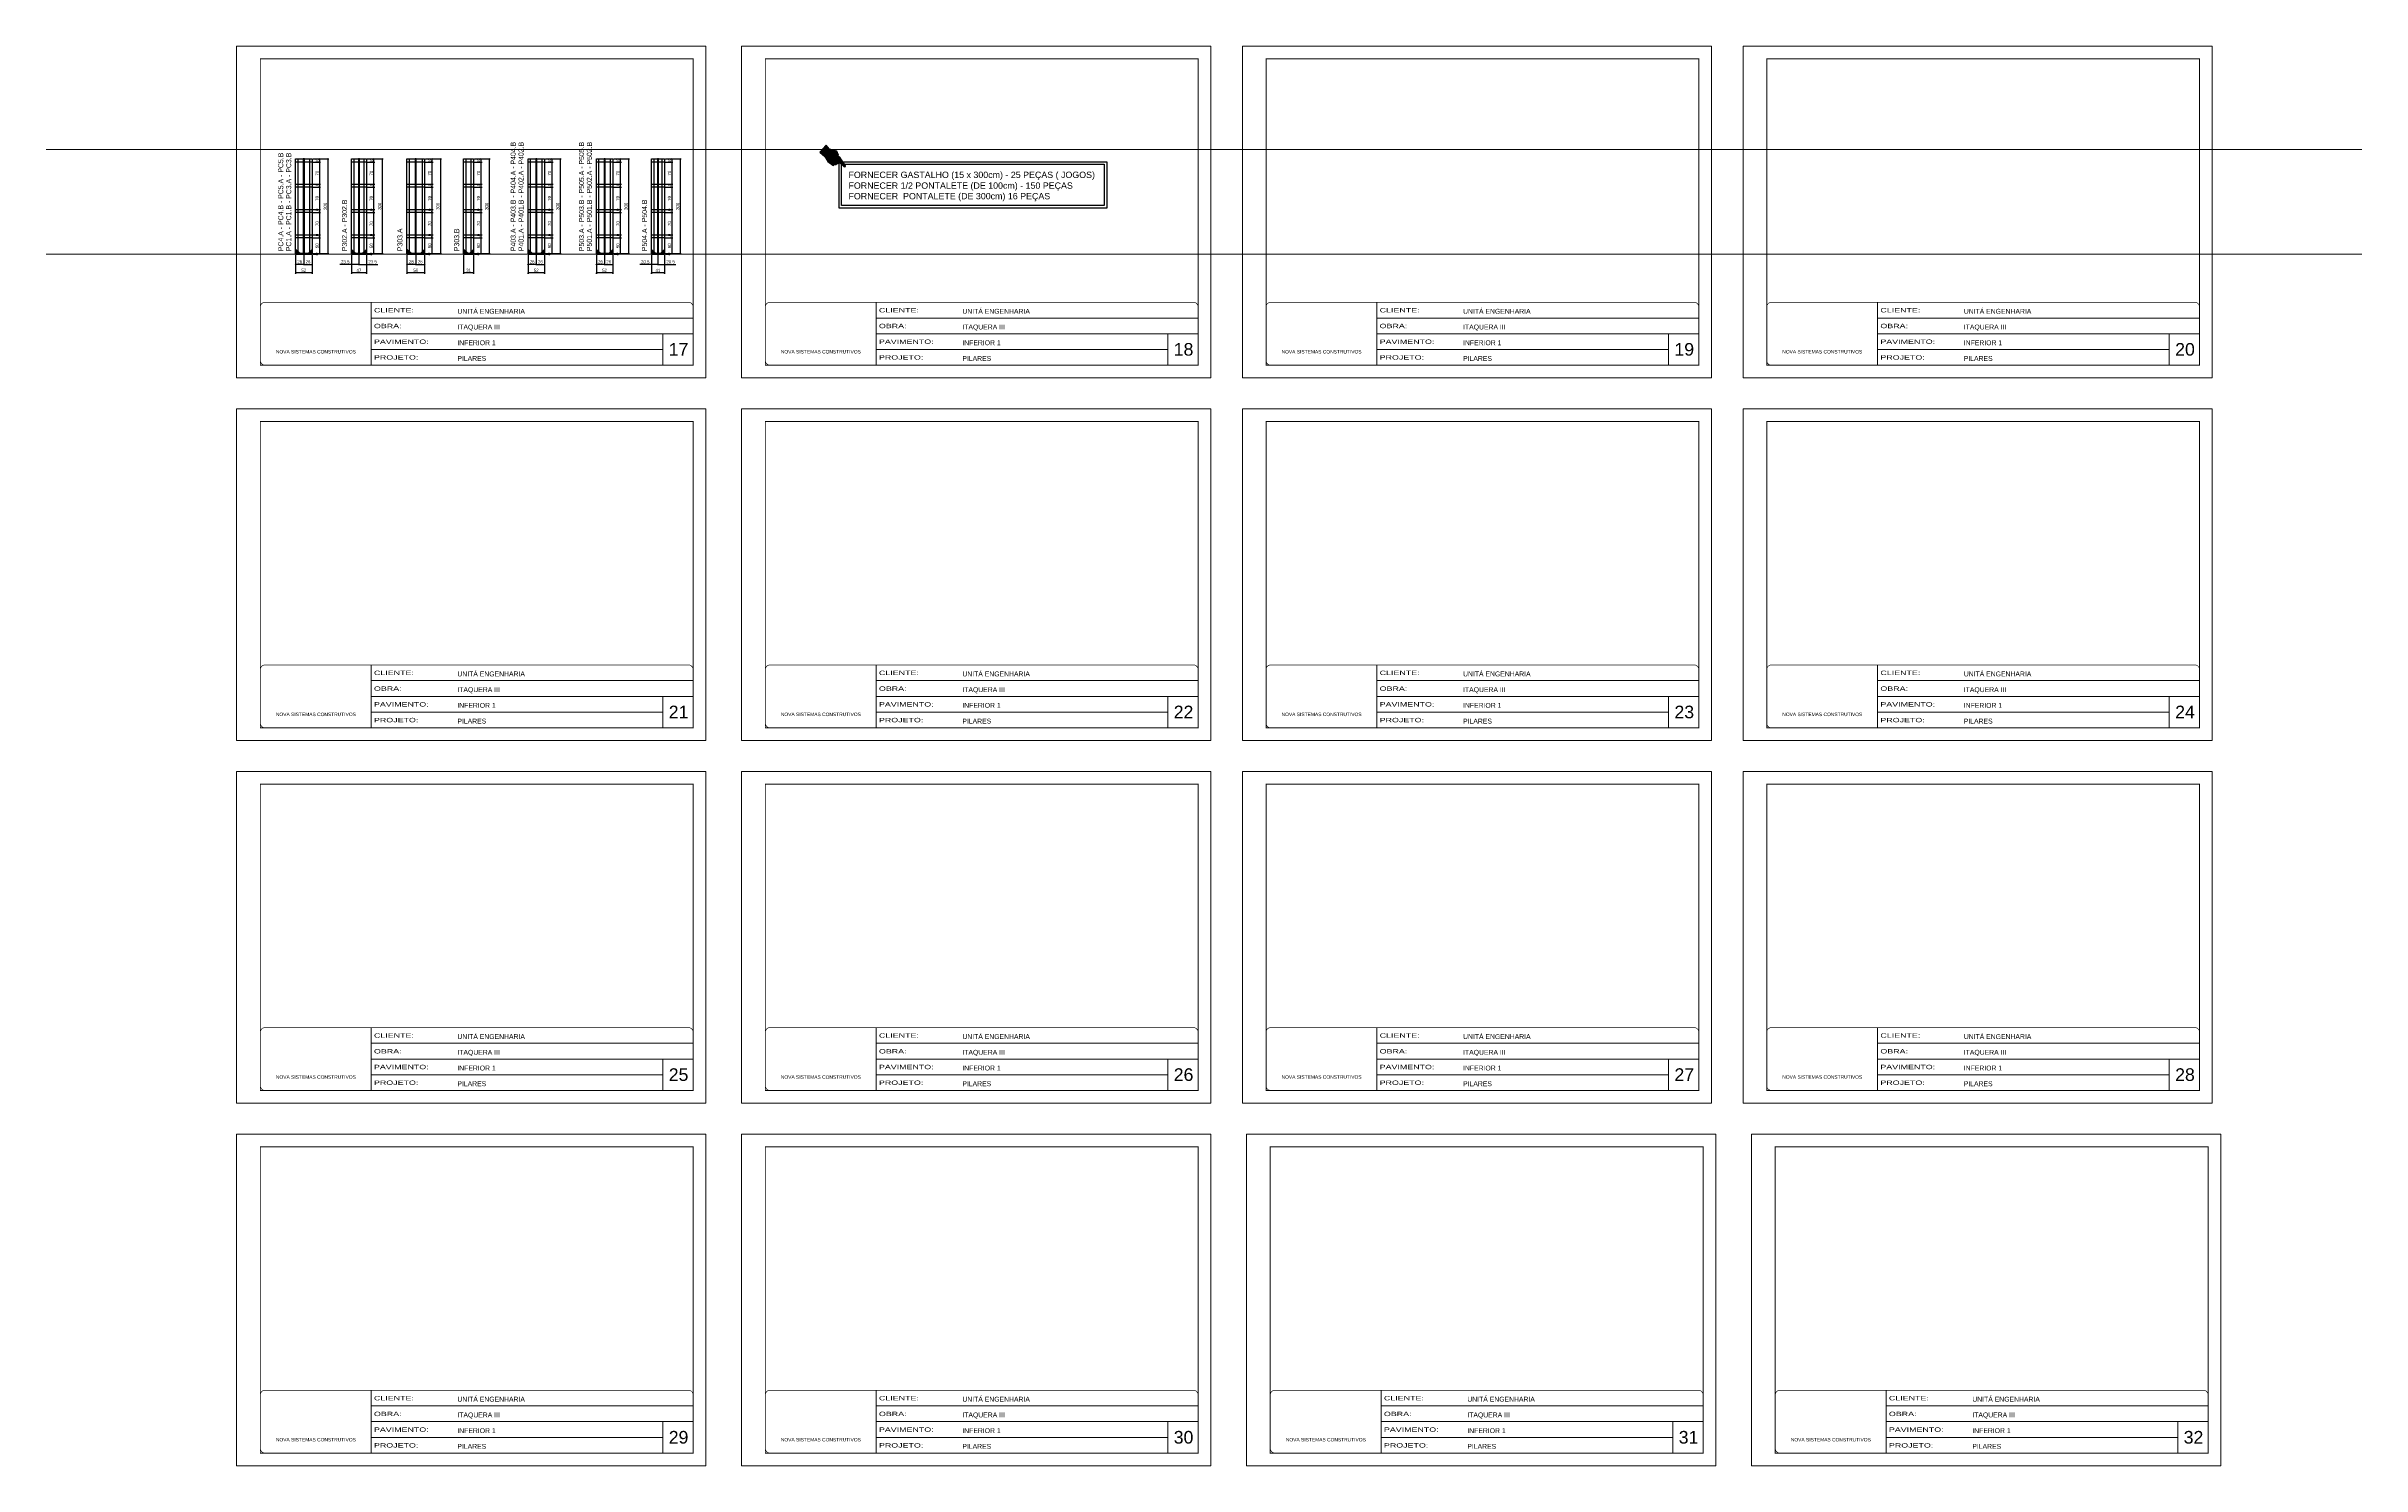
# Model space of a CAD drawing. Extents: x 2282 to 12463, y 760 to 16806.
# Drawn here: x 2282 to 9612, y 7651 to 12147 of the extents above; entities that cross this region are included whole.
import ezdxf

# ---------------------------------------------------------------- set-up
doc = ezdxf.new("R2010")
doc.units = 0
doc.linetypes.add('CONTINUO', pattern=[0])
doc.linetypes.add('DASHED', pattern=[0.75, 0.5, -0.25])
for name, color, linetype, lineweight in [('CARIMBO', 255, 'Continuous', 9), ('Folhas', 255, 'Continuous', 9), ('SARRAFO DE PRESSAO', 251, 'DASHED', 9)]:
    doc.layers.add(name, color=color, linetype=linetype, lineweight=lineweight)
for name, color, linetype in [('COTA', 241, 'Continuous'), ('NOMENCLATURA', 7, 'Continuous'), ('REGUA-80', 111, 'Continuous'), ('SARR_2.2x10', 60, 'Continuous'), ('SARR_2.2x7', 40, 'Continuous'), ('SARR_3.5x7', 81, 'Continuous'), ('SARR_7x7', 40, 'Continuous'), ('va165-sec', 5, 'DASHED')]:
    doc.layers.add(name, color=color, linetype=linetype)
doc.styles.add('ARIAL', font='arial.ttf')
doc.styles.add('ARIAL_NARROW', font='ARIALN.TTF', dxfattribs={"height": 0.2})
doc.styles.add('COTA TECNICA', font='techl___.ttf', dxfattribs={"height": 10})
doc.styles.add('Tecnologia', font='')
doc.styles.get('Tecnologia').set_extended_font_data('Forgotten Futurist')
doc.dimstyles.new('PAINEL', dxfattribs={"dimtxt": 10, "dimasz": 3, "dimexe": 3, "dimexo": 3, "dimgap": 3, "dimtad": 1, "dimdec": 1, "dimzin": 12, "dimdsep": 46, "dimtxsty": 'COTA TECNICA', "dimblk1": 'OBLIQUE', "dimblk2": 'OBLIQUE', "dimsah": 1, "dimcen": 0.9, "dimclrd": 4, "dimclre": 4, "dimclrt": 240, "dimadec": 1, "dimazin": 3, "dimtfac": 1, "dimtdec": 1, "dimtmove": 0, "dimatfit": 3, "dimfxl": 1, "dimtolj": 1, "dimtzin": 12, "dimarcsym": 0})
pattern_1 = [(0, (36631.039, 20854.2797), (0, 3.4925), [2.54, -0.9525]), (90, (36631.039, 20854.2797), (-3.4925, 2e-16), [2.54, -0.9525])]
pattern_2 = [(0, (36479.019, 20854.2797), (0, 3.4925), [2.54, -0.9525]), (90, (36479.019, 20854.2797), (-3.4925, 2e-16), [2.54, -0.9525])]
pattern_3 = [(0, (36802.8435, 20854.2797), (0, 3.4925), [2.54, -0.9525]), (90, (36802.8435, 20854.2797), (-3.4925, 2e-16), [2.54, -0.9525])]
pattern_4 = [(0, (36655.8235, 20854.2797), (0, 3.4925), [2.54, -0.9525]), (90, (36655.8235, 20854.2797), (-3.4925, 2e-16), [2.54, -0.9525])]
pattern_5 = [(0, (36987.144, 20854.2797), (0, 3.4925), [2.54, -0.9525]), (90, (36987.144, 20854.2797), (-3.4925, 2e-16), [2.54, -0.9525])]
pattern_6 = [(0, (36831.124, 20854.2797), (0, 3.4925), [2.54, -0.9525]), (90, (36831.124, 20854.2797), (-3.4925, 2e-16), [2.54, -0.9525])]
pattern_7 = [(0, (37141.832, 20854.2797), (0, 3.4925), [2.54, -0.9525]), (90, (37141.832, 20854.2797), (-3.4925, 2e-16), [2.54, -0.9525])]
pattern_8 = [(0, (37010.812, 20854.2797), (0, 3.4925), [2.54, -0.9525]), (90, (37010.812, 20854.2797), (-3.4925, 2e-16), [2.54, -0.9525])]
pattern_9 = [(0, (37366.5913, 20854.2797), (0, 3.4925), [2.54, -0.9525]), (90, (37366.5913, 20854.2797), (-3.4925, 2e-16), [2.54, -0.9525])]
pattern_10 = [(0, (37214.5713, 20854.2797), (0, 3.4925), [2.54, -0.9525]), (90, (37214.5713, 20854.2797), (-3.4925, 2e-16), [2.54, -0.9525])]
pattern_11 = [(0, (37582.915, 20854.2797), (0, 3.4925), [2.54, -0.9525]), (90, (37582.915, 20854.2797), (-3.4925, 2e-16), [2.54, -0.9525])]
pattern_12 = [(0, (37430.895, 20854.2797), (0, 3.4925), [2.54, -0.9525]), (90, (37430.895, 20854.2797), (-3.4925, 2e-16), [2.54, -0.9525])]
pattern_13 = [(0, (37746.2962, 20854.2797), (0, 3.4925), [2.54, -0.9525]), (90, (37746.2962, 20854.2797), (-3.4925, 2e-16), [2.54, -0.9525])]
pattern_14 = [(0, (37605.2762, 20854.2797), (0, 3.4925), [2.54, -0.9525]), (90, (37605.2762, 20854.2797), (-3.4925, 2e-16), [2.54, -0.9525])]

# ---------------------------------------------------------------- blocks, each defined once
blk = doc.blocks.new('9999999999')
at = {"color": 30, "linetype": 'CONTINUO'}
for p, q in [((98564.6, 34230.2), (98564.6, 34429.4)), ((98564.6, 34379.6), (99584, 34379.6)), ((98564.6, 34329.8), (99488, 34329.8)), ((99584, 34329.8), (99488, 34329.8)), ((99488, 34329.8), (99488, 34230.2)), ((98564.6, 34280), (99488, 34280))]:
    blk.add_line(p, q, dxfattribs=at)
at = {"color": 30, "linetype": 'CONTINUO', "const_width": 2}
blk.add_lwpolyline([(99584, 34230.2), (99584, 34414.4, 0.414214), (99569, 34429.4), (98229, 34429.4, 0.414214), (98214, 34414.4), (98214, 34245.2, 0.414214), (98229, 34230.2), (99584, 34230.2)], format="xyb", dxfattribs=at)
at = {"layer": 'Folhas'}
blk.add_lwpolyline([(98139, 34190.2), (99624, 34190.2), (99624, 35240.2), (98139, 35240.2)], close=True, dxfattribs=at)
at = {"layer": 'Folhas', "color": 30, "const_width": 3}
blk.add_lwpolyline([(98214, 34230.2), (99584, 34230.2), (99584, 35200.2), (98214, 35200.2)], close=True, dxfattribs=at)
at = {"color": 7, "linetype": 'Continuous', "ltscale": 5, "style": 'ARIAL'}
for s, height, p in [('UNITÁ ENGENHARIA', 15.483, (98837.7, 34393.1)), ('ITAQUERA III', 15.483, (98837.7, 34343.3)), ('INFERIOR 1', 15.48, (98837.7, 34293.5)), ('NOVA SISTEMAS CONSTRUTIVOS', 11.059, (98263.2, 34267.2)), ('PILARES', 15.48, (98837.7, 34243.7))]:
    blk.add_text(s, height=height, dxfattribs=at).set_placement(p)
at = {"layer": 'Folhas', "color": 7, "style": 'Tecnologia', "width": 1.5}
for s, p in [('CLIENTE:', (98573.7, 34397.2)), ('OBRA:', (98573.7, 34347.3)), ('PAVIMENTO:', (98573.7, 34297.5)), ('PROJETO:', (98573.7, 34247.7))]:
    blk.add_text(s, height=14, dxfattribs=at).set_placement(p)
blk = doc.blocks.new('_Oblique')
at = {"color": 0, "linetype": 'ByBlock', "lineweight": -2}
blk.add_line((-0.5, -0.5), (0.5, 0.5), dxfattribs=at)
blk = doc.blocks.new('*D486')
at = {"layer": 'COTA', "color": 4, "lineweight": -2, "transparency": 16777216}
for p, q in [((3126.7, 11490), (3141.7, 11490)), ((3126.7, 11487.9), (3141.7, 11487.9)), ((3138.7, 11490), (3138.7, 11493)), ((3138.7, 11490), (3138.7, 11487.9)), ((3138.7, 11487.9), (3138.7, 11484.9))]:
    blk.add_line(p, q, dxfattribs=at)
at = {"layer": 'Defpoints', "color": 0, "transparency": 16777216}
for p in [(3123.7, 11490), (3123.7, 11487.9), (3138.7, 11487.9)]:
    blk.add_point(p, dxfattribs=at)
at = {"layer": 'COTA', "color": 4, "lineweight": -2, "transparency": 16777216, "xscale": 3, "yscale": 3, "zscale": 3}
for p, rotation in [((3138.7, 11490), 270), ((3138.7, 11487.9), 90)]:
    blk.add_blockref('_Oblique', p, dxfattribs=dict(at, rotation=rotation))
blk = doc.blocks.new('*D487')
at = {"layer": 'COTA', "color": 4, "lineweight": -2, "transparency": 16777216}
for p, q in [((3126.7, 11540.1), (3150.8, 11540.1)), ((3147.8, 11490.1), (3147.8, 11540.1)), ((3126.7, 11490.1), (3150.8, 11490.1))]:
    blk.add_line(p, q, dxfattribs=at)
at = {"layer": 'Defpoints', "color": 0, "transparency": 16777216}
for p in [(3123.7, 11540.1), (3147.8, 11540.1), (3123.7, 11490.1)]:
    blk.add_point(p, dxfattribs=at)
at = {"layer": 'COTA', "color": 4, "lineweight": -2, "transparency": 16777216, "xscale": 3, "yscale": 3, "zscale": 3}
for p, rotation in [((3147.8, 11540.1), 90), ((3147.8, 11490.1), 270)]:
    blk.add_blockref('_Oblique', p, dxfattribs=dict(at, rotation=rotation))
at = {"layer": 'COTA', "color": 240, "transparency": 16777216, "insert": (3139.7, 11515.1), "char_height": 10, "attachment_point": 5, "rotation": 90, "style": 'COTA TECNICA'}
blk.add_mtext('\\A1;50', dxfattribs=at)
blk = doc.blocks.new('*D488')
at = {"layer": 'COTA', "color": 4, "lineweight": -2, "transparency": 16777216}
for p, q in [((3126.7, 11550.1), (3150.8, 11550.1)), ((3126.7, 11540.1), (3150.8, 11540.1)), ((3147.8, 11540.1), (3147.8, 11550.1))]:
    blk.add_line(p, q, dxfattribs=at)
at = {"layer": 'Defpoints', "color": 0, "transparency": 16777216}
for p in [(3123.7, 11550.1), (3123.7, 11540.1), (3147.8, 11550.1)]:
    blk.add_point(p, dxfattribs=at)
at = {"layer": 'COTA', "color": 4, "lineweight": -2, "transparency": 16777216, "xscale": 3, "yscale": 3, "zscale": 3}
for p, rotation in [((3147.8, 11550.1), 90), ((3147.8, 11540.1), 270)]:
    blk.add_blockref('_Oblique', p, dxfattribs=dict(at, rotation=rotation))
at = {"layer": 'COTA', "color": 240, "transparency": 16777216, "insert": (3139.7, 11545.1), "char_height": 10, "attachment_point": 5, "rotation": 90, "style": 'COTA TECNICA'}
blk.add_mtext('\\A1;10', dxfattribs=at)
blk = doc.blocks.new('*D489')
at = {"layer": 'COTA', "color": 4, "lineweight": -2, "transparency": 16777216}
for p, q in [((3126.7, 11620.1), (3150.8, 11620.1)), ((3147.8, 11550.1), (3147.8, 11620.1)), ((3129.7, 11550.1), (3150.8, 11550.1))]:
    blk.add_line(p, q, dxfattribs=at)
at = {"layer": 'Defpoints', "color": 0, "transparency": 16777216}
for p in [(3123.7, 11620.1), (3147.8, 11620.1), (3126.7, 11550.1)]:
    blk.add_point(p, dxfattribs=at)
at = {"layer": 'COTA', "color": 4, "lineweight": -2, "transparency": 16777216, "xscale": 3, "yscale": 3, "zscale": 3}
for p, rotation in [((3147.8, 11620.1), 90), ((3147.8, 11550.1), 270)]:
    blk.add_blockref('_Oblique', p, dxfattribs=dict(at, rotation=rotation))
at = {"layer": 'COTA', "color": 240, "transparency": 16777216, "insert": (3139.7, 11585.1), "char_height": 10, "attachment_point": 5, "rotation": 90, "style": 'COTA TECNICA'}
blk.add_mtext('\\A1;70', dxfattribs=at)
blk = doc.blocks.new('*D490')
at = {"layer": 'COTA', "color": 4, "lineweight": -2, "transparency": 16777216}
for p, q in [((3126.7, 11630.1), (3150.8, 11630.1)), ((3126.7, 11620.1), (3150.8, 11620.1)), ((3147.8, 11620.1), (3147.8, 11630.1))]:
    blk.add_line(p, q, dxfattribs=at)
at = {"layer": 'Defpoints', "color": 0, "transparency": 16777216}
for p in [(3123.7, 11630.1), (3123.7, 11620.1), (3147.8, 11630.1)]:
    blk.add_point(p, dxfattribs=at)
at = {"layer": 'COTA', "color": 4, "lineweight": -2, "transparency": 16777216, "xscale": 3, "yscale": 3, "zscale": 3}
for p, rotation in [((3147.8, 11630.1), 90), ((3147.8, 11620.1), 270)]:
    blk.add_blockref('_Oblique', p, dxfattribs=dict(at, rotation=rotation))
at = {"layer": 'COTA', "color": 240, "transparency": 16777216, "insert": (3139.7, 11625.1), "char_height": 10, "attachment_point": 5, "rotation": 90, "style": 'COTA TECNICA'}
blk.add_mtext('\\A1;10', dxfattribs=at)
blk = doc.blocks.new('*D491')
at = {"layer": 'COTA', "color": 4, "linetype": 'ByBlock', "lineweight": -2, "transparency": 16777216}
for p, q in [((3126.7, 11790.1), (3176.8, 11790.1)), ((3173.8, 11790.1), (3173.8, 11490.1)), ((3126.7, 11490.1), (3176.8, 11490.1))]:
    blk.add_line(p, q, dxfattribs=at)
at = {"layer": 'Defpoints', "color": 0, "linetype": 'ByBlock', "transparency": 16777216}
for p in [(3123.7, 11790.1), (3123.7, 11490.1), (3173.8, 11490.1)]:
    blk.add_point(p, dxfattribs=at)
at = {"layer": 'COTA', "color": 4, "linetype": 'ByBlock', "lineweight": -2, "transparency": 16777216, "xscale": 3, "yscale": 3, "zscale": 3}
for p, rotation in [((3173.8, 11790.1), 90), ((3173.8, 11490.1), 270)]:
    blk.add_blockref('_Oblique', p, dxfattribs=dict(at, rotation=rotation))
at = {"layer": 'COTA', "color": 240, "linetype": 'ByBlock', "transparency": 16777216, "insert": (3165.6, 11640.1), "char_height": 10, "attachment_point": 5, "rotation": 90, "style": 'COTA TECNICA'}
blk.add_mtext('\\A1;300', dxfattribs=at)
blk = doc.blocks.new('*D494')
at = {"layer": 'COTA', "color": 4, "linetype": 'ByBlock', "lineweight": -2, "transparency": 16777216}
for p, q in [((3126.7, 11700.1), (3150.8, 11700.1)), ((3147.8, 11630.1), (3147.8, 11700.1)), ((3126.7, 11630.1), (3150.8, 11630.1))]:
    blk.add_line(p, q, dxfattribs=at)
at = {"layer": 'Defpoints', "color": 0, "linetype": 'ByBlock', "transparency": 16777216}
for p in [(3123.7, 11700.1), (3147.8, 11700.1), (3123.7, 11630.1)]:
    blk.add_point(p, dxfattribs=at)
at = {"layer": 'COTA', "color": 4, "linetype": 'ByBlock', "lineweight": -2, "transparency": 16777216, "xscale": 3, "yscale": 3, "zscale": 3}
for p, rotation in [((3147.8, 11700.1), 90), ((3147.8, 11630.1), 270)]:
    blk.add_blockref('_Oblique', p, dxfattribs=dict(at, rotation=rotation))
at = {"layer": 'COTA', "color": 240, "linetype": 'ByBlock', "transparency": 16777216, "insert": (3139.7, 11665.1), "char_height": 10, "attachment_point": 5, "rotation": 90, "style": 'COTA TECNICA'}
blk.add_mtext('\\A1;70', dxfattribs=at)
blk = doc.blocks.new('*D495')
at = {"layer": 'COTA', "color": 4, "linetype": 'ByBlock', "lineweight": -2, "transparency": 16777216}
for p, q in [((3126.7, 11710.1), (3150.8, 11710.1)), ((3126.7, 11700.1), (3150.8, 11700.1)), ((3147.8, 11700.1), (3147.8, 11710.1))]:
    blk.add_line(p, q, dxfattribs=at)
at = {"layer": 'Defpoints', "color": 0, "linetype": 'ByBlock', "transparency": 16777216}
for p in [(3123.7, 11710.1), (3123.7, 11700.1), (3147.8, 11710.1)]:
    blk.add_point(p, dxfattribs=at)
at = {"layer": 'COTA', "color": 4, "linetype": 'ByBlock', "lineweight": -2, "transparency": 16777216, "xscale": 3, "yscale": 3, "zscale": 3}
for p, rotation in [((3147.8, 11710.1), 90), ((3147.8, 11700.1), 270)]:
    blk.add_blockref('_Oblique', p, dxfattribs=dict(at, rotation=rotation))
at = {"layer": 'COTA', "color": 240, "linetype": 'ByBlock', "transparency": 16777216, "insert": (3139.7, 11705.1), "char_height": 10, "attachment_point": 5, "rotation": 90, "style": 'COTA TECNICA'}
blk.add_mtext('\\A1;10', dxfattribs=at)
blk = doc.blocks.new('*D496')
at = {"layer": 'COTA', "color": 4, "linetype": 'ByBlock', "lineweight": -2, "transparency": 16777216}
for p, q in [((3071.7, 11484.9), (3071.7, 11426.2)), ((3123.7, 11484.9), (3123.7, 11426.2)), ((3123.7, 11429.2), (3071.7, 11429.2))]:
    blk.add_line(p, q, dxfattribs=at)
at = {"layer": 'Defpoints', "color": 0, "linetype": 'ByBlock', "transparency": 16777216}
for p in [(3071.7, 11487.9), (3123.7, 11487.9), (3071.7, 11429.2)]:
    blk.add_point(p, dxfattribs=at)
at = {"layer": 'COTA', "color": 4, "linetype": 'ByBlock', "lineweight": -2, "transparency": 16777216, "xscale": 3, "yscale": 3, "zscale": 3, "rotation": 180}
blk.add_blockref('_Oblique', (3071.7, 11429.2), dxfattribs=at)
at = {"layer": 'COTA', "color": 4, "linetype": 'ByBlock', "lineweight": -2, "transparency": 16777216, "xscale": 3, "yscale": 3, "zscale": 3}
blk.add_blockref('_Oblique', (3123.7, 11429.2), dxfattribs=at)
at = {"layer": 'COTA', "color": 240, "linetype": 'ByBlock', "transparency": 16777216, "insert": (3097.7, 11437.3), "char_height": 10, "attachment_point": 5, "style": 'COTA TECNICA'}
blk.add_mtext('\\A1;52', dxfattribs=at)
blk = doc.blocks.new('*D497')
at = {"layer": 'COTA', "color": 4, "linetype": 'ByBlock', "lineweight": -2, "transparency": 16777216}
for p, q in [((3097.7, 11487.1), (3097.7, 11453.1)), ((3097.7, 11456.1), (3123.7, 11456.1)), ((3123.7, 11484.9), (3123.7, 11453.1))]:
    blk.add_line(p, q, dxfattribs=at)
at = {"layer": 'Defpoints', "color": 0, "linetype": 'ByBlock', "transparency": 16777216}
for p in [(3097.7, 11490.1), (3123.7, 11487.9), (3123.7, 11456.1)]:
    blk.add_point(p, dxfattribs=at)
at = {"layer": 'COTA', "color": 4, "linetype": 'ByBlock', "lineweight": -2, "transparency": 16777216, "xscale": 3, "yscale": 3, "zscale": 3, "rotation": 180}
blk.add_blockref('_Oblique', (3097.7, 11456.1), dxfattribs=at)
at = {"layer": 'COTA', "color": 4, "linetype": 'ByBlock', "lineweight": -2, "transparency": 16777216, "xscale": 3, "yscale": 3, "zscale": 3}
blk.add_blockref('_Oblique', (3123.7, 11456.1), dxfattribs=at)
at = {"layer": 'COTA', "color": 240, "linetype": 'ByBlock', "transparency": 16777216, "insert": (3110.7, 11464.2), "char_height": 10, "attachment_point": 5, "style": 'COTA TECNICA'}
blk.add_mtext('\\A1;26', dxfattribs=at)
blk = doc.blocks.new('*D492')
at = {"layer": 'COTA', "color": 4, "linetype": 'ByBlock', "lineweight": -2, "transparency": 16777216}
for p, q in [((3126.7, 11780.1), (3150.8, 11780.1)), ((3147.8, 11710.1), (3147.8, 11780.1)), ((3126.7, 11710.1), (3150.8, 11710.1))]:
    blk.add_line(p, q, dxfattribs=at)
at = {"layer": 'Defpoints', "color": 0, "linetype": 'ByBlock', "transparency": 16777216}
for p in [(3123.7, 11780.1), (3147.8, 11780.1), (3123.7, 11710.1)]:
    blk.add_point(p, dxfattribs=at)
at = {"layer": 'COTA', "color": 4, "linetype": 'ByBlock', "lineweight": -2, "transparency": 16777216, "xscale": 3, "yscale": 3, "zscale": 3}
for p, rotation in [((3147.8, 11780.1), 90), ((3147.8, 11710.1), 270)]:
    blk.add_blockref('_Oblique', p, dxfattribs=dict(at, rotation=rotation))
at = {"layer": 'COTA', "color": 240, "linetype": 'ByBlock', "transparency": 16777216, "insert": (3139.7, 11745.1), "char_height": 10, "attachment_point": 5, "rotation": 90, "style": 'COTA TECNICA'}
blk.add_mtext('\\A1;70', dxfattribs=at)
blk = doc.blocks.new('*D498')
at = {"layer": 'COTA', "color": 4, "linetype": 'ByBlock', "lineweight": -2, "transparency": 16777216}
for p, q in [((3126.7, 11790.1), (3150.8, 11790.1)), ((3126.7, 11780.1), (3150.8, 11780.1)), ((3147.8, 11780.1), (3147.8, 11790.1))]:
    blk.add_line(p, q, dxfattribs=at)
at = {"layer": 'Defpoints', "color": 0, "linetype": 'ByBlock', "transparency": 16777216}
for p in [(3123.7, 11790.1), (3123.7, 11780.1), (3147.8, 11790.1)]:
    blk.add_point(p, dxfattribs=at)
at = {"layer": 'COTA', "color": 4, "linetype": 'ByBlock', "lineweight": -2, "transparency": 16777216, "xscale": 3, "yscale": 3, "zscale": 3}
for p, rotation in [((3147.8, 11790.1), 90), ((3147.8, 11780.1), 270)]:
    blk.add_blockref('_Oblique', p, dxfattribs=dict(at, rotation=rotation))
at = {"layer": 'COTA', "color": 240, "linetype": 'ByBlock', "transparency": 16777216, "insert": (3139.7, 11785.1), "char_height": 10, "attachment_point": 5, "rotation": 90, "style": 'COTA TECNICA'}
blk.add_mtext('\\A1;10', dxfattribs=at)
blk = doc.blocks.new('*D493')
at = {"layer": 'COTA', "color": 4, "lineweight": -2, "transparency": 16777216}
for p, q in [((3071.7, 11484.9), (3071.7, 11453.1)), ((3097.7, 11456.1), (3071.7, 11456.1)), ((3097.7, 11487.1), (3097.7, 11453.1))]:
    blk.add_line(p, q, dxfattribs=at)
at = {"layer": 'Defpoints', "color": 0, "transparency": 16777216}
for p in [(3071.7, 11487.9), (3071.7, 11456.1), (3097.7, 11490.1)]:
    blk.add_point(p, dxfattribs=at)
at = {"layer": 'COTA', "color": 4, "lineweight": -2, "transparency": 16777216, "xscale": 3, "yscale": 3, "zscale": 3, "rotation": 180}
blk.add_blockref('_Oblique', (3071.7, 11456.1), dxfattribs=at)
at = {"layer": 'COTA', "color": 4, "lineweight": -2, "transparency": 16777216, "xscale": 3, "yscale": 3, "zscale": 3}
blk.add_blockref('_Oblique', (3097.7, 11456.1), dxfattribs=at)
at = {"layer": 'COTA', "color": 240, "transparency": 16777216, "insert": (3084.7, 11464.2), "char_height": 10, "attachment_point": 5, "style": 'COTA TECNICA'}
blk.add_mtext('\\A1;26', dxfattribs=at)
blk = doc.blocks.new('*D499')
at = {"layer": 'COTA', "color": 4, "lineweight": -2, "transparency": 16777216}
for p, q in [((3298.5, 11490), (3313.5, 11490)), ((3298.5, 11487.9), (3313.5, 11487.9)), ((3310.5, 11490), (3310.5, 11493)), ((3310.5, 11490), (3310.5, 11487.9)), ((3310.5, 11487.9), (3310.5, 11484.9))]:
    blk.add_line(p, q, dxfattribs=at)
at = {"layer": 'Defpoints', "color": 0, "transparency": 16777216}
for p in [(3295.5, 11490), (3295.5, 11487.9), (3310.5, 11487.9)]:
    blk.add_point(p, dxfattribs=at)
at = {"layer": 'COTA', "color": 4, "lineweight": -2, "transparency": 16777216, "xscale": 3, "yscale": 3, "zscale": 3}
for p, rotation in [((3310.5, 11490), 270), ((3310.5, 11487.9), 90)]:
    blk.add_blockref('_Oblique', p, dxfattribs=dict(at, rotation=rotation))
blk = doc.blocks.new('*D500')
at = {"layer": 'COTA', "color": 4, "lineweight": -2, "transparency": 16777216}
for p, q in [((3298.5, 11540.1), (3322.6, 11540.1)), ((3319.6, 11490.1), (3319.6, 11540.1)), ((3298.5, 11490.1), (3322.6, 11490.1))]:
    blk.add_line(p, q, dxfattribs=at)
at = {"layer": 'Defpoints', "color": 0, "transparency": 16777216}
for p in [(3295.5, 11540.1), (3319.6, 11540.1), (3295.5, 11490.1)]:
    blk.add_point(p, dxfattribs=at)
at = {"layer": 'COTA', "color": 4, "lineweight": -2, "transparency": 16777216, "xscale": 3, "yscale": 3, "zscale": 3}
for p, rotation in [((3319.6, 11540.1), 90), ((3319.6, 11490.1), 270)]:
    blk.add_blockref('_Oblique', p, dxfattribs=dict(at, rotation=rotation))
at = {"layer": 'COTA', "color": 240, "transparency": 16777216, "insert": (3311.5, 11515.1), "char_height": 10, "attachment_point": 5, "rotation": 90, "style": 'COTA TECNICA'}
blk.add_mtext('\\A1;50', dxfattribs=at)
blk = doc.blocks.new('*D501')
at = {"layer": 'COTA', "color": 4, "lineweight": -2, "transparency": 16777216}
for p, q in [((3298.5, 11550.1), (3322.6, 11550.1)), ((3298.5, 11540.1), (3322.6, 11540.1)), ((3319.6, 11540.1), (3319.6, 11550.1))]:
    blk.add_line(p, q, dxfattribs=at)
at = {"layer": 'Defpoints', "color": 0, "transparency": 16777216}
for p in [(3295.5, 11550.1), (3295.5, 11540.1), (3319.6, 11550.1)]:
    blk.add_point(p, dxfattribs=at)
at = {"layer": 'COTA', "color": 4, "lineweight": -2, "transparency": 16777216, "xscale": 3, "yscale": 3, "zscale": 3}
for p, rotation in [((3319.6, 11550.1), 90), ((3319.6, 11540.1), 270)]:
    blk.add_blockref('_Oblique', p, dxfattribs=dict(at, rotation=rotation))
at = {"layer": 'COTA', "color": 240, "transparency": 16777216, "insert": (3311.5, 11545.1), "char_height": 10, "attachment_point": 5, "rotation": 90, "style": 'COTA TECNICA'}
blk.add_mtext('\\A1;10', dxfattribs=at)
blk = doc.blocks.new('*D502')
at = {"layer": 'COTA', "color": 4, "lineweight": -2, "transparency": 16777216}
for p, q in [((3298.5, 11620.1), (3322.6, 11620.1)), ((3319.6, 11550.1), (3319.6, 11620.1)), ((3301.5, 11550.1), (3322.6, 11550.1))]:
    blk.add_line(p, q, dxfattribs=at)
at = {"layer": 'Defpoints', "color": 0, "transparency": 16777216}
for p in [(3295.5, 11620.1), (3319.6, 11620.1), (3298.5, 11550.1)]:
    blk.add_point(p, dxfattribs=at)
at = {"layer": 'COTA', "color": 4, "lineweight": -2, "transparency": 16777216, "xscale": 3, "yscale": 3, "zscale": 3}
for p, rotation in [((3319.6, 11620.1), 90), ((3319.6, 11550.1), 270)]:
    blk.add_blockref('_Oblique', p, dxfattribs=dict(at, rotation=rotation))
at = {"layer": 'COTA', "color": 240, "transparency": 16777216, "insert": (3311.5, 11585.1), "char_height": 10, "attachment_point": 5, "rotation": 90, "style": 'COTA TECNICA'}
blk.add_mtext('\\A1;70', dxfattribs=at)
blk = doc.blocks.new('*D503')
at = {"layer": 'COTA', "color": 4, "lineweight": -2, "transparency": 16777216}
for p, q in [((3298.5, 11630.1), (3322.6, 11630.1)), ((3298.5, 11620.1), (3322.6, 11620.1)), ((3319.6, 11620.1), (3319.6, 11630.1))]:
    blk.add_line(p, q, dxfattribs=at)
at = {"layer": 'Defpoints', "color": 0, "transparency": 16777216}
for p in [(3295.5, 11630.1), (3295.5, 11620.1), (3319.6, 11630.1)]:
    blk.add_point(p, dxfattribs=at)
at = {"layer": 'COTA', "color": 4, "lineweight": -2, "transparency": 16777216, "xscale": 3, "yscale": 3, "zscale": 3}
for p, rotation in [((3319.6, 11630.1), 90), ((3319.6, 11620.1), 270)]:
    blk.add_blockref('_Oblique', p, dxfattribs=dict(at, rotation=rotation))
at = {"layer": 'COTA', "color": 240, "transparency": 16777216, "insert": (3311.5, 11625.1), "char_height": 10, "attachment_point": 5, "rotation": 90, "style": 'COTA TECNICA'}
blk.add_mtext('\\A1;10', dxfattribs=at)
blk = doc.blocks.new('*D504')
at = {"layer": 'COTA', "color": 4, "linetype": 'ByBlock', "lineweight": -2, "transparency": 16777216}
for p, q in [((3298.5, 11790.1), (3348.6, 11790.1)), ((3345.6, 11790.1), (3345.6, 11490.1)), ((3298.5, 11490.1), (3348.6, 11490.1))]:
    blk.add_line(p, q, dxfattribs=at)
at = {"layer": 'Defpoints', "color": 0, "linetype": 'ByBlock', "transparency": 16777216}
for p in [(3295.5, 11790.1), (3295.5, 11490.1), (3345.6, 11490.1)]:
    blk.add_point(p, dxfattribs=at)
at = {"layer": 'COTA', "color": 4, "linetype": 'ByBlock', "lineweight": -2, "transparency": 16777216, "xscale": 3, "yscale": 3, "zscale": 3}
for p, rotation in [((3345.6, 11790.1), 90), ((3345.6, 11490.1), 270)]:
    blk.add_blockref('_Oblique', p, dxfattribs=dict(at, rotation=rotation))
at = {"layer": 'COTA', "color": 240, "linetype": 'ByBlock', "transparency": 16777216, "insert": (3337.4, 11640.1), "char_height": 10, "attachment_point": 5, "rotation": 90, "style": 'COTA TECNICA'}
blk.add_mtext('\\A1;300', dxfattribs=at)
blk = doc.blocks.new('*D507')
at = {"layer": 'COTA', "color": 4, "linetype": 'ByBlock', "lineweight": -2, "transparency": 16777216}
for p, q in [((3298.5, 11700.1), (3322.6, 11700.1)), ((3319.6, 11630.1), (3319.6, 11700.1)), ((3298.5, 11630.1), (3322.6, 11630.1))]:
    blk.add_line(p, q, dxfattribs=at)
at = {"layer": 'Defpoints', "color": 0, "linetype": 'ByBlock', "transparency": 16777216}
for p in [(3295.5, 11700.1), (3319.6, 11700.1), (3295.5, 11630.1)]:
    blk.add_point(p, dxfattribs=at)
at = {"layer": 'COTA', "color": 4, "linetype": 'ByBlock', "lineweight": -2, "transparency": 16777216, "xscale": 3, "yscale": 3, "zscale": 3}
for p, rotation in [((3319.6, 11700.1), 90), ((3319.6, 11630.1), 270)]:
    blk.add_blockref('_Oblique', p, dxfattribs=dict(at, rotation=rotation))
at = {"layer": 'COTA', "color": 240, "linetype": 'ByBlock', "transparency": 16777216, "insert": (3311.5, 11665.1), "char_height": 10, "attachment_point": 5, "rotation": 90, "style": 'COTA TECNICA'}
blk.add_mtext('\\A1;70', dxfattribs=at)
blk = doc.blocks.new('*D508')
at = {"layer": 'COTA', "color": 4, "linetype": 'ByBlock', "lineweight": -2, "transparency": 16777216}
for p, q in [((3298.5, 11710.1), (3322.6, 11710.1)), ((3298.5, 11700.1), (3322.6, 11700.1)), ((3319.6, 11700.1), (3319.6, 11710.1))]:
    blk.add_line(p, q, dxfattribs=at)
at = {"layer": 'Defpoints', "color": 0, "linetype": 'ByBlock', "transparency": 16777216}
for p in [(3295.5, 11710.1), (3295.5, 11700.1), (3319.6, 11710.1)]:
    blk.add_point(p, dxfattribs=at)
at = {"layer": 'COTA', "color": 4, "linetype": 'ByBlock', "lineweight": -2, "transparency": 16777216, "xscale": 3, "yscale": 3, "zscale": 3}
for p, rotation in [((3319.6, 11710.1), 90), ((3319.6, 11700.1), 270)]:
    blk.add_blockref('_Oblique', p, dxfattribs=dict(at, rotation=rotation))
at = {"layer": 'COTA', "color": 240, "linetype": 'ByBlock', "transparency": 16777216, "insert": (3311.5, 11705.1), "char_height": 10, "attachment_point": 5, "rotation": 90, "style": 'COTA TECNICA'}
blk.add_mtext('\\A1;10', dxfattribs=at)
blk = doc.blocks.new('*D509')
at = {"layer": 'COTA', "color": 4, "linetype": 'ByBlock', "lineweight": -2, "transparency": 16777216}
for p, q in [((3248.5, 11484.9), (3248.5, 11426.2)), ((3295.5, 11484.9), (3295.5, 11426.2)), ((3295.5, 11429.2), (3248.5, 11429.2))]:
    blk.add_line(p, q, dxfattribs=at)
at = {"layer": 'Defpoints', "color": 0, "linetype": 'ByBlock', "transparency": 16777216}
for p in [(3248.5, 11487.9), (3295.5, 11487.9), (3248.5, 11429.2)]:
    blk.add_point(p, dxfattribs=at)
at = {"layer": 'COTA', "color": 4, "linetype": 'ByBlock', "lineweight": -2, "transparency": 16777216, "xscale": 3, "yscale": 3, "zscale": 3, "rotation": 180}
blk.add_blockref('_Oblique', (3248.5, 11429.2), dxfattribs=at)
at = {"layer": 'COTA', "color": 4, "linetype": 'ByBlock', "lineweight": -2, "transparency": 16777216, "xscale": 3, "yscale": 3, "zscale": 3}
blk.add_blockref('_Oblique', (3295.5, 11429.2), dxfattribs=at)
at = {"layer": 'COTA', "color": 240, "linetype": 'ByBlock', "transparency": 16777216, "insert": (3272, 11437.3), "char_height": 10, "attachment_point": 5, "style": 'COTA TECNICA'}
blk.add_mtext('\\A1;47', dxfattribs=at)
blk = doc.blocks.new('*D510')
at = {"layer": 'COTA', "color": 4, "linetype": 'ByBlock', "lineweight": -2, "transparency": 16777216}
for p, q in [((3272, 11487.1), (3272, 11453.1)), ((3272, 11456.1), (3295.5, 11456.1)), ((3295.5, 11484.9), (3295.5, 11453.1)), ((3295.5, 11456.1), (3332.1, 11456.1))]:
    blk.add_line(p, q, dxfattribs=at)
at = {"layer": 'Defpoints', "color": 0, "linetype": 'ByBlock', "transparency": 16777216}
for p in [(3272, 11490.1), (3295.5, 11487.9), (3295.5, 11456.1)]:
    blk.add_point(p, dxfattribs=at)
at = {"layer": 'COTA', "color": 4, "linetype": 'ByBlock', "lineweight": -2, "transparency": 16777216, "xscale": 3, "yscale": 3, "zscale": 3, "rotation": 180}
blk.add_blockref('_Oblique', (3272, 11456.1), dxfattribs=at)
at = {"layer": 'COTA', "color": 4, "linetype": 'ByBlock', "lineweight": -2, "transparency": 16777216, "xscale": 3, "yscale": 3, "zscale": 3}
blk.add_blockref('_Oblique', (3295.5, 11456.1), dxfattribs=at)
at = {"layer": 'COTA', "color": 240, "linetype": 'ByBlock', "transparency": 16777216, "insert": (3315.3, 11464.3), "char_height": 10, "attachment_point": 5, "style": 'COTA TECNICA'}
blk.add_mtext('\\A1;23.5', dxfattribs=at)
blk = doc.blocks.new('*D505')
at = {"layer": 'COTA', "color": 4, "linetype": 'ByBlock', "lineweight": -2, "transparency": 16777216}
for p, q in [((3298.5, 11780.1), (3322.6, 11780.1)), ((3319.6, 11710.1), (3319.6, 11780.1)), ((3298.5, 11710.1), (3322.6, 11710.1))]:
    blk.add_line(p, q, dxfattribs=at)
at = {"layer": 'Defpoints', "color": 0, "linetype": 'ByBlock', "transparency": 16777216}
for p in [(3295.5, 11780.1), (3319.6, 11780.1), (3295.5, 11710.1)]:
    blk.add_point(p, dxfattribs=at)
at = {"layer": 'COTA', "color": 4, "linetype": 'ByBlock', "lineweight": -2, "transparency": 16777216, "xscale": 3, "yscale": 3, "zscale": 3}
for p, rotation in [((3319.6, 11780.1), 90), ((3319.6, 11710.1), 270)]:
    blk.add_blockref('_Oblique', p, dxfattribs=dict(at, rotation=rotation))
at = {"layer": 'COTA', "color": 240, "linetype": 'ByBlock', "transparency": 16777216, "insert": (3311.5, 11745.1), "char_height": 10, "attachment_point": 5, "rotation": 90, "style": 'COTA TECNICA'}
blk.add_mtext('\\A1;70', dxfattribs=at)
blk = doc.blocks.new('*D511')
at = {"layer": 'COTA', "color": 4, "linetype": 'ByBlock', "lineweight": -2, "transparency": 16777216}
for p, q in [((3298.5, 11790.1), (3322.6, 11790.1)), ((3298.5, 11780.1), (3322.6, 11780.1)), ((3319.6, 11780.1), (3319.6, 11790.1))]:
    blk.add_line(p, q, dxfattribs=at)
at = {"layer": 'Defpoints', "color": 0, "linetype": 'ByBlock', "transparency": 16777216}
for p in [(3295.5, 11790.1), (3295.5, 11780.1), (3319.6, 11790.1)]:
    blk.add_point(p, dxfattribs=at)
at = {"layer": 'COTA', "color": 4, "linetype": 'ByBlock', "lineweight": -2, "transparency": 16777216, "xscale": 3, "yscale": 3, "zscale": 3}
for p, rotation in [((3319.6, 11790.1), 90), ((3319.6, 11780.1), 270)]:
    blk.add_blockref('_Oblique', p, dxfattribs=dict(at, rotation=rotation))
at = {"layer": 'COTA', "color": 240, "linetype": 'ByBlock', "transparency": 16777216, "insert": (3311.5, 11785.1), "char_height": 10, "attachment_point": 5, "rotation": 90, "style": 'COTA TECNICA'}
blk.add_mtext('\\A1;10', dxfattribs=at)
blk = doc.blocks.new('*D506')
at = {"layer": 'COTA', "color": 4, "lineweight": -2, "transparency": 16777216}
for p, q in [((3248.5, 11456.1), (3211.9, 11456.1)), ((3248.5, 11484.9), (3248.5, 11453.1)), ((3272, 11456.1), (3248.5, 11456.1)), ((3272, 11487.1), (3272, 11453.1))]:
    blk.add_line(p, q, dxfattribs=at)
at = {"layer": 'Defpoints', "color": 0, "transparency": 16777216}
for p in [(3248.5, 11487.9), (3248.5, 11456.1), (3272, 11490.1)]:
    blk.add_point(p, dxfattribs=at)
at = {"layer": 'COTA', "color": 4, "lineweight": -2, "transparency": 16777216, "xscale": 3, "yscale": 3, "zscale": 3, "rotation": 180}
blk.add_blockref('_Oblique', (3248.5, 11456.1), dxfattribs=at)
at = {"layer": 'COTA', "color": 4, "lineweight": -2, "transparency": 16777216, "xscale": 3, "yscale": 3, "zscale": 3}
blk.add_blockref('_Oblique', (3272, 11456.1), dxfattribs=at)
at = {"layer": 'COTA', "color": 240, "transparency": 16777216, "insert": (3228.7, 11464.3), "char_height": 10, "attachment_point": 5, "style": 'COTA TECNICA'}
blk.add_mtext('\\A1;23.5', dxfattribs=at)
blk = doc.blocks.new('*D512')
at = {"layer": 'COTA', "color": 4, "lineweight": -2, "transparency": 16777216}
for p, q in [((3482.8, 11490), (3497.8, 11490)), ((3482.8, 11487.9), (3497.8, 11487.9)), ((3494.8, 11490), (3494.8, 11493)), ((3494.8, 11490), (3494.8, 11487.9)), ((3494.8, 11487.9), (3494.8, 11484.9))]:
    blk.add_line(p, q, dxfattribs=at)
at = {"layer": 'Defpoints', "color": 0, "transparency": 16777216}
for p in [(3479.8, 11490), (3479.8, 11487.9), (3494.8, 11487.9)]:
    blk.add_point(p, dxfattribs=at)
at = {"layer": 'COTA', "color": 4, "lineweight": -2, "transparency": 16777216, "xscale": 3, "yscale": 3, "zscale": 3}
for p, rotation in [((3494.8, 11490), 270), ((3494.8, 11487.9), 90)]:
    blk.add_blockref('_Oblique', p, dxfattribs=dict(at, rotation=rotation))
blk = doc.blocks.new('*D513')
at = {"layer": 'COTA', "color": 4, "lineweight": -2, "transparency": 16777216}
for p, q in [((3482.8, 11540.1), (3506.9, 11540.1)), ((3503.9, 11490.1), (3503.9, 11540.1)), ((3482.8, 11490.1), (3506.9, 11490.1))]:
    blk.add_line(p, q, dxfattribs=at)
at = {"layer": 'Defpoints', "color": 0, "transparency": 16777216}
for p in [(3479.8, 11540.1), (3503.9, 11540.1), (3479.8, 11490.1)]:
    blk.add_point(p, dxfattribs=at)
at = {"layer": 'COTA', "color": 4, "lineweight": -2, "transparency": 16777216, "xscale": 3, "yscale": 3, "zscale": 3}
for p, rotation in [((3503.9, 11540.1), 90), ((3503.9, 11490.1), 270)]:
    blk.add_blockref('_Oblique', p, dxfattribs=dict(at, rotation=rotation))
at = {"layer": 'COTA', "color": 240, "transparency": 16777216, "insert": (3495.8, 11515.1), "char_height": 10, "attachment_point": 5, "rotation": 90, "style": 'COTA TECNICA'}
blk.add_mtext('\\A1;50', dxfattribs=at)
blk = doc.blocks.new('*D514')
at = {"layer": 'COTA', "color": 4, "lineweight": -2, "transparency": 16777216}
for p, q in [((3482.8, 11550.1), (3506.9, 11550.1)), ((3482.8, 11540.1), (3506.9, 11540.1)), ((3503.9, 11540.1), (3503.9, 11550.1))]:
    blk.add_line(p, q, dxfattribs=at)
at = {"layer": 'Defpoints', "color": 0, "transparency": 16777216}
for p in [(3479.8, 11550.1), (3479.8, 11540.1), (3503.9, 11550.1)]:
    blk.add_point(p, dxfattribs=at)
at = {"layer": 'COTA', "color": 4, "lineweight": -2, "transparency": 16777216, "xscale": 3, "yscale": 3, "zscale": 3}
for p, rotation in [((3503.9, 11550.1), 90), ((3503.9, 11540.1), 270)]:
    blk.add_blockref('_Oblique', p, dxfattribs=dict(at, rotation=rotation))
at = {"layer": 'COTA', "color": 240, "transparency": 16777216, "insert": (3495.8, 11545.1), "char_height": 10, "attachment_point": 5, "rotation": 90, "style": 'COTA TECNICA'}
blk.add_mtext('\\A1;10', dxfattribs=at)
blk = doc.blocks.new('*D515')
at = {"layer": 'COTA', "color": 4, "lineweight": -2, "transparency": 16777216}
for p, q in [((3482.8, 11620.1), (3506.9, 11620.1)), ((3503.9, 11550.1), (3503.9, 11620.1)), ((3485.8, 11550.1), (3506.9, 11550.1))]:
    blk.add_line(p, q, dxfattribs=at)
at = {"layer": 'Defpoints', "color": 0, "transparency": 16777216}
for p in [(3479.8, 11620.1), (3503.9, 11620.1), (3482.8, 11550.1)]:
    blk.add_point(p, dxfattribs=at)
at = {"layer": 'COTA', "color": 4, "lineweight": -2, "transparency": 16777216, "xscale": 3, "yscale": 3, "zscale": 3}
for p, rotation in [((3503.9, 11620.1), 90), ((3503.9, 11550.1), 270)]:
    blk.add_blockref('_Oblique', p, dxfattribs=dict(at, rotation=rotation))
at = {"layer": 'COTA', "color": 240, "transparency": 16777216, "insert": (3495.8, 11585.1), "char_height": 10, "attachment_point": 5, "rotation": 90, "style": 'COTA TECNICA'}
blk.add_mtext('\\A1;70', dxfattribs=at)
blk = doc.blocks.new('*D516')
at = {"layer": 'COTA', "color": 4, "lineweight": -2, "transparency": 16777216}
for p, q in [((3482.8, 11630.1), (3506.9, 11630.1)), ((3482.8, 11620.1), (3506.9, 11620.1)), ((3503.9, 11620.1), (3503.9, 11630.1))]:
    blk.add_line(p, q, dxfattribs=at)
at = {"layer": 'Defpoints', "color": 0, "transparency": 16777216}
for p in [(3479.8, 11630.1), (3479.8, 11620.1), (3503.9, 11630.1)]:
    blk.add_point(p, dxfattribs=at)
at = {"layer": 'COTA', "color": 4, "lineweight": -2, "transparency": 16777216, "xscale": 3, "yscale": 3, "zscale": 3}
for p, rotation in [((3503.9, 11630.1), 90), ((3503.9, 11620.1), 270)]:
    blk.add_blockref('_Oblique', p, dxfattribs=dict(at, rotation=rotation))
at = {"layer": 'COTA', "color": 240, "transparency": 16777216, "insert": (3495.8, 11625.1), "char_height": 10, "attachment_point": 5, "rotation": 90, "style": 'COTA TECNICA'}
blk.add_mtext('\\A1;10', dxfattribs=at)
blk = doc.blocks.new('*D517')
at = {"layer": 'COTA', "color": 4, "linetype": 'ByBlock', "lineweight": -2, "transparency": 16777216}
for p, q in [((3482.8, 11790.1), (3532.9, 11790.1)), ((3529.9, 11790.1), (3529.9, 11490.1)), ((3482.8, 11490.1), (3532.9, 11490.1))]:
    blk.add_line(p, q, dxfattribs=at)
at = {"layer": 'Defpoints', "color": 0, "linetype": 'ByBlock', "transparency": 16777216}
for p in [(3479.8, 11790.1), (3479.8, 11490.1), (3529.9, 11490.1)]:
    blk.add_point(p, dxfattribs=at)
at = {"layer": 'COTA', "color": 4, "linetype": 'ByBlock', "lineweight": -2, "transparency": 16777216, "xscale": 3, "yscale": 3, "zscale": 3}
for p, rotation in [((3529.9, 11790.1), 90), ((3529.9, 11490.1), 270)]:
    blk.add_blockref('_Oblique', p, dxfattribs=dict(at, rotation=rotation))
at = {"layer": 'COTA', "color": 240, "linetype": 'ByBlock', "transparency": 16777216, "insert": (3521.7, 11640.1), "char_height": 10, "attachment_point": 5, "rotation": 90, "style": 'COTA TECNICA'}
blk.add_mtext('\\A1;300', dxfattribs=at)
blk = doc.blocks.new('*D520')
at = {"layer": 'COTA', "color": 4, "linetype": 'ByBlock', "lineweight": -2, "transparency": 16777216}
for p, q in [((3482.8, 11700.1), (3506.9, 11700.1)), ((3503.9, 11630.1), (3503.9, 11700.1)), ((3482.8, 11630.1), (3506.9, 11630.1))]:
    blk.add_line(p, q, dxfattribs=at)
at = {"layer": 'Defpoints', "color": 0, "linetype": 'ByBlock', "transparency": 16777216}
for p in [(3479.8, 11700.1), (3503.9, 11700.1), (3479.8, 11630.1)]:
    blk.add_point(p, dxfattribs=at)
at = {"layer": 'COTA', "color": 4, "linetype": 'ByBlock', "lineweight": -2, "transparency": 16777216, "xscale": 3, "yscale": 3, "zscale": 3}
for p, rotation in [((3503.9, 11700.1), 90), ((3503.9, 11630.1), 270)]:
    blk.add_blockref('_Oblique', p, dxfattribs=dict(at, rotation=rotation))
at = {"layer": 'COTA', "color": 240, "linetype": 'ByBlock', "transparency": 16777216, "insert": (3495.8, 11665.1), "char_height": 10, "attachment_point": 5, "rotation": 90, "style": 'COTA TECNICA'}
blk.add_mtext('\\A1;70', dxfattribs=at)
blk = doc.blocks.new('*D521')
at = {"layer": 'COTA', "color": 4, "linetype": 'ByBlock', "lineweight": -2, "transparency": 16777216}
for p, q in [((3482.8, 11710.1), (3506.9, 11710.1)), ((3482.8, 11700.1), (3506.9, 11700.1)), ((3503.9, 11700.1), (3503.9, 11710.1))]:
    blk.add_line(p, q, dxfattribs=at)
at = {"layer": 'Defpoints', "color": 0, "linetype": 'ByBlock', "transparency": 16777216}
for p in [(3479.8, 11710.1), (3479.8, 11700.1), (3503.9, 11710.1)]:
    blk.add_point(p, dxfattribs=at)
at = {"layer": 'COTA', "color": 4, "linetype": 'ByBlock', "lineweight": -2, "transparency": 16777216, "xscale": 3, "yscale": 3, "zscale": 3}
for p, rotation in [((3503.9, 11710.1), 90), ((3503.9, 11700.1), 270)]:
    blk.add_blockref('_Oblique', p, dxfattribs=dict(at, rotation=rotation))
at = {"layer": 'COTA', "color": 240, "linetype": 'ByBlock', "transparency": 16777216, "insert": (3495.8, 11705.1), "char_height": 10, "attachment_point": 5, "rotation": 90, "style": 'COTA TECNICA'}
blk.add_mtext('\\A1;10', dxfattribs=at)
blk = doc.blocks.new('*D522')
at = {"layer": 'COTA', "color": 4, "linetype": 'ByBlock', "lineweight": -2, "transparency": 16777216}
for p, q in [((3423.8, 11484.9), (3423.8, 11426.2)), ((3479.8, 11484.9), (3479.8, 11426.2)), ((3479.8, 11429.2), (3423.8, 11429.2))]:
    blk.add_line(p, q, dxfattribs=at)
at = {"layer": 'Defpoints', "color": 0, "linetype": 'ByBlock', "transparency": 16777216}
for p in [(3423.8, 11487.9), (3479.8, 11487.9), (3423.8, 11429.2)]:
    blk.add_point(p, dxfattribs=at)
at = {"layer": 'COTA', "color": 4, "linetype": 'ByBlock', "lineweight": -2, "transparency": 16777216, "xscale": 3, "yscale": 3, "zscale": 3, "rotation": 180}
blk.add_blockref('_Oblique', (3423.8, 11429.2), dxfattribs=at)
at = {"layer": 'COTA', "color": 4, "linetype": 'ByBlock', "lineweight": -2, "transparency": 16777216, "xscale": 3, "yscale": 3, "zscale": 3}
blk.add_blockref('_Oblique', (3479.8, 11429.2), dxfattribs=at)
at = {"layer": 'COTA', "color": 240, "linetype": 'ByBlock', "transparency": 16777216, "insert": (3451.8, 11437.3), "char_height": 10, "attachment_point": 5, "style": 'COTA TECNICA'}
blk.add_mtext('\\A1;56', dxfattribs=at)
blk = doc.blocks.new('*D523')
at = {"layer": 'COTA', "color": 4, "linetype": 'ByBlock', "lineweight": -2, "transparency": 16777216}
for p, q in [((3451.8, 11487.1), (3451.8, 11453.1)), ((3451.8, 11456.1), (3479.8, 11456.1)), ((3479.8, 11484.9), (3479.8, 11453.1))]:
    blk.add_line(p, q, dxfattribs=at)
at = {"layer": 'Defpoints', "color": 0, "linetype": 'ByBlock', "transparency": 16777216}
for p in [(3451.8, 11490.1), (3479.8, 11487.9), (3479.8, 11456.1)]:
    blk.add_point(p, dxfattribs=at)
at = {"layer": 'COTA', "color": 4, "linetype": 'ByBlock', "lineweight": -2, "transparency": 16777216, "xscale": 3, "yscale": 3, "zscale": 3, "rotation": 180}
blk.add_blockref('_Oblique', (3451.8, 11456.1), dxfattribs=at)
at = {"layer": 'COTA', "color": 4, "linetype": 'ByBlock', "lineweight": -2, "transparency": 16777216, "xscale": 3, "yscale": 3, "zscale": 3}
blk.add_blockref('_Oblique', (3479.8, 11456.1), dxfattribs=at)
at = {"layer": 'COTA', "color": 240, "linetype": 'ByBlock', "transparency": 16777216, "insert": (3465.8, 11464.2), "char_height": 10, "attachment_point": 5, "style": 'COTA TECNICA'}
blk.add_mtext('\\A1;28', dxfattribs=at)
blk = doc.blocks.new('*D518')
at = {"layer": 'COTA', "color": 4, "linetype": 'ByBlock', "lineweight": -2, "transparency": 16777216}
for p, q in [((3482.8, 11780.1), (3506.9, 11780.1)), ((3503.9, 11710.1), (3503.9, 11780.1)), ((3482.8, 11710.1), (3506.9, 11710.1))]:
    blk.add_line(p, q, dxfattribs=at)
at = {"layer": 'Defpoints', "color": 0, "linetype": 'ByBlock', "transparency": 16777216}
for p in [(3479.8, 11780.1), (3503.9, 11780.1), (3479.8, 11710.1)]:
    blk.add_point(p, dxfattribs=at)
at = {"layer": 'COTA', "color": 4, "linetype": 'ByBlock', "lineweight": -2, "transparency": 16777216, "xscale": 3, "yscale": 3, "zscale": 3}
for p, rotation in [((3503.9, 11780.1), 90), ((3503.9, 11710.1), 270)]:
    blk.add_blockref('_Oblique', p, dxfattribs=dict(at, rotation=rotation))
at = {"layer": 'COTA', "color": 240, "linetype": 'ByBlock', "transparency": 16777216, "insert": (3495.8, 11745.1), "char_height": 10, "attachment_point": 5, "rotation": 90, "style": 'COTA TECNICA'}
blk.add_mtext('\\A1;70', dxfattribs=at)
blk = doc.blocks.new('*D524')
at = {"layer": 'COTA', "color": 4, "linetype": 'ByBlock', "lineweight": -2, "transparency": 16777216}
for p, q in [((3482.8, 11790.1), (3506.9, 11790.1)), ((3482.8, 11780.1), (3506.9, 11780.1)), ((3503.9, 11780.1), (3503.9, 11790.1))]:
    blk.add_line(p, q, dxfattribs=at)
at = {"layer": 'Defpoints', "color": 0, "linetype": 'ByBlock', "transparency": 16777216}
for p in [(3479.8, 11790.1), (3479.8, 11780.1), (3503.9, 11790.1)]:
    blk.add_point(p, dxfattribs=at)
at = {"layer": 'COTA', "color": 4, "linetype": 'ByBlock', "lineweight": -2, "transparency": 16777216, "xscale": 3, "yscale": 3, "zscale": 3}
for p, rotation in [((3503.9, 11790.1), 90), ((3503.9, 11780.1), 270)]:
    blk.add_blockref('_Oblique', p, dxfattribs=dict(at, rotation=rotation))
at = {"layer": 'COTA', "color": 240, "linetype": 'ByBlock', "transparency": 16777216, "insert": (3495.8, 11785.1), "char_height": 10, "attachment_point": 5, "rotation": 90, "style": 'COTA TECNICA'}
blk.add_mtext('\\A1;10', dxfattribs=at)
blk = doc.blocks.new('*D519')
at = {"layer": 'COTA', "color": 4, "lineweight": -2, "transparency": 16777216}
for p, q in [((3423.8, 11484.9), (3423.8, 11453.1)), ((3451.8, 11456.1), (3423.8, 11456.1)), ((3451.8, 11487.1), (3451.8, 11453.1))]:
    blk.add_line(p, q, dxfattribs=at)
at = {"layer": 'Defpoints', "color": 0, "transparency": 16777216}
for p in [(3423.8, 11487.9), (3423.8, 11456.1), (3451.8, 11490.1)]:
    blk.add_point(p, dxfattribs=at)
at = {"layer": 'COTA', "color": 4, "lineweight": -2, "transparency": 16777216, "xscale": 3, "yscale": 3, "zscale": 3, "rotation": 180}
blk.add_blockref('_Oblique', (3423.8, 11456.1), dxfattribs=at)
at = {"layer": 'COTA', "color": 4, "lineweight": -2, "transparency": 16777216, "xscale": 3, "yscale": 3, "zscale": 3}
blk.add_blockref('_Oblique', (3451.8, 11456.1), dxfattribs=at)
at = {"layer": 'COTA', "color": 240, "transparency": 16777216, "insert": (3437.8, 11464.2), "char_height": 10, "attachment_point": 5, "style": 'COTA TECNICA'}
blk.add_mtext('\\A1;28', dxfattribs=at)
blk = doc.blocks.new('*D525')
at = {"layer": 'COTA', "color": 4, "lineweight": -2, "transparency": 16777216}
for p, q in [((3637.5, 11490), (3652.5, 11490)), ((3637.5, 11487.9), (3652.5, 11487.9)), ((3649.5, 11490), (3649.5, 11493)), ((3649.5, 11490), (3649.5, 11487.9)), ((3649.5, 11487.9), (3649.5, 11484.9))]:
    blk.add_line(p, q, dxfattribs=at)
at = {"layer": 'Defpoints', "color": 0, "transparency": 16777216}
for p in [(3634.5, 11490), (3634.5, 11487.9), (3649.5, 11487.9)]:
    blk.add_point(p, dxfattribs=at)
at = {"layer": 'COTA', "color": 4, "lineweight": -2, "transparency": 16777216, "xscale": 3, "yscale": 3, "zscale": 3}
for p, rotation in [((3649.5, 11490), 270), ((3649.5, 11487.9), 90)]:
    blk.add_blockref('_Oblique', p, dxfattribs=dict(at, rotation=rotation))
blk = doc.blocks.new('*D526')
at = {"layer": 'COTA', "color": 4, "lineweight": -2, "transparency": 16777216}
for p, q in [((3637.5, 11540.1), (3661.6, 11540.1)), ((3658.6, 11490.1), (3658.6, 11540.1)), ((3637.5, 11490.1), (3661.6, 11490.1))]:
    blk.add_line(p, q, dxfattribs=at)
at = {"layer": 'Defpoints', "color": 0, "transparency": 16777216}
for p in [(3634.5, 11540.1), (3658.6, 11540.1), (3634.5, 11490.1)]:
    blk.add_point(p, dxfattribs=at)
at = {"layer": 'COTA', "color": 4, "lineweight": -2, "transparency": 16777216, "xscale": 3, "yscale": 3, "zscale": 3}
for p, rotation in [((3658.6, 11540.1), 90), ((3658.6, 11490.1), 270)]:
    blk.add_blockref('_Oblique', p, dxfattribs=dict(at, rotation=rotation))
at = {"layer": 'COTA', "color": 240, "transparency": 16777216, "insert": (3650.5, 11515.1), "char_height": 10, "attachment_point": 5, "rotation": 90, "style": 'COTA TECNICA'}
blk.add_mtext('\\A1;50', dxfattribs=at)
blk = doc.blocks.new('*D527')
at = {"layer": 'COTA', "color": 4, "lineweight": -2, "transparency": 16777216}
for p, q in [((3637.5, 11550.1), (3661.6, 11550.1)), ((3637.5, 11540.1), (3661.6, 11540.1)), ((3658.6, 11540.1), (3658.6, 11550.1))]:
    blk.add_line(p, q, dxfattribs=at)
at = {"layer": 'Defpoints', "color": 0, "transparency": 16777216}
for p in [(3634.5, 11550.1), (3634.5, 11540.1), (3658.6, 11550.1)]:
    blk.add_point(p, dxfattribs=at)
at = {"layer": 'COTA', "color": 4, "lineweight": -2, "transparency": 16777216, "xscale": 3, "yscale": 3, "zscale": 3}
for p, rotation in [((3658.6, 11550.1), 90), ((3658.6, 11540.1), 270)]:
    blk.add_blockref('_Oblique', p, dxfattribs=dict(at, rotation=rotation))
at = {"layer": 'COTA', "color": 240, "transparency": 16777216, "insert": (3650.5, 11545.1), "char_height": 10, "attachment_point": 5, "rotation": 90, "style": 'COTA TECNICA'}
blk.add_mtext('\\A1;10', dxfattribs=at)
blk = doc.blocks.new('*D528')
at = {"layer": 'COTA', "color": 4, "lineweight": -2, "transparency": 16777216}
for p, q in [((3637.5, 11620.1), (3661.6, 11620.1)), ((3658.6, 11550.1), (3658.6, 11620.1)), ((3640.5, 11550.1), (3661.6, 11550.1))]:
    blk.add_line(p, q, dxfattribs=at)
at = {"layer": 'Defpoints', "color": 0, "transparency": 16777216}
for p in [(3634.5, 11620.1), (3658.6, 11620.1), (3637.5, 11550.1)]:
    blk.add_point(p, dxfattribs=at)
at = {"layer": 'COTA', "color": 4, "lineweight": -2, "transparency": 16777216, "xscale": 3, "yscale": 3, "zscale": 3}
for p, rotation in [((3658.6, 11620.1), 90), ((3658.6, 11550.1), 270)]:
    blk.add_blockref('_Oblique', p, dxfattribs=dict(at, rotation=rotation))
at = {"layer": 'COTA', "color": 240, "transparency": 16777216, "insert": (3650.5, 11585.1), "char_height": 10, "attachment_point": 5, "rotation": 90, "style": 'COTA TECNICA'}
blk.add_mtext('\\A1;70', dxfattribs=at)
blk = doc.blocks.new('*D529')
at = {"layer": 'COTA', "color": 4, "lineweight": -2, "transparency": 16777216}
for p, q in [((3637.5, 11630.1), (3661.6, 11630.1)), ((3637.5, 11620.1), (3661.6, 11620.1)), ((3658.6, 11620.1), (3658.6, 11630.1))]:
    blk.add_line(p, q, dxfattribs=at)
at = {"layer": 'Defpoints', "color": 0, "transparency": 16777216}
for p in [(3634.5, 11630.1), (3634.5, 11620.1), (3658.6, 11630.1)]:
    blk.add_point(p, dxfattribs=at)
at = {"layer": 'COTA', "color": 4, "lineweight": -2, "transparency": 16777216, "xscale": 3, "yscale": 3, "zscale": 3}
for p, rotation in [((3658.6, 11630.1), 90), ((3658.6, 11620.1), 270)]:
    blk.add_blockref('_Oblique', p, dxfattribs=dict(at, rotation=rotation))
at = {"layer": 'COTA', "color": 240, "transparency": 16777216, "insert": (3650.5, 11625.1), "char_height": 10, "attachment_point": 5, "rotation": 90, "style": 'COTA TECNICA'}
blk.add_mtext('\\A1;10', dxfattribs=at)
blk = doc.blocks.new('*D530')
at = {"layer": 'COTA', "color": 4, "linetype": 'ByBlock', "lineweight": -2, "transparency": 16777216}
for p, q in [((3637.5, 11790.1), (3687.6, 11790.1)), ((3684.6, 11790.1), (3684.6, 11490.1)), ((3637.5, 11490.1), (3687.6, 11490.1))]:
    blk.add_line(p, q, dxfattribs=at)
at = {"layer": 'Defpoints', "color": 0, "linetype": 'ByBlock', "transparency": 16777216}
for p in [(3634.5, 11790.1), (3634.5, 11490.1), (3684.6, 11490.1)]:
    blk.add_point(p, dxfattribs=at)
at = {"layer": 'COTA', "color": 4, "linetype": 'ByBlock', "lineweight": -2, "transparency": 16777216, "xscale": 3, "yscale": 3, "zscale": 3}
for p, rotation in [((3684.6, 11790.1), 90), ((3684.6, 11490.1), 270)]:
    blk.add_blockref('_Oblique', p, dxfattribs=dict(at, rotation=rotation))
at = {"layer": 'COTA', "color": 240, "linetype": 'ByBlock', "transparency": 16777216, "insert": (3676.4, 11640.1), "char_height": 10, "attachment_point": 5, "rotation": 90, "style": 'COTA TECNICA'}
blk.add_mtext('\\A1;300', dxfattribs=at)
blk = doc.blocks.new('*D532')
at = {"layer": 'COTA', "color": 4, "linetype": 'ByBlock', "lineweight": -2, "transparency": 16777216}
for p, q in [((3637.5, 11700.1), (3661.6, 11700.1)), ((3658.6, 11630.1), (3658.6, 11700.1)), ((3637.5, 11630.1), (3661.6, 11630.1))]:
    blk.add_line(p, q, dxfattribs=at)
at = {"layer": 'Defpoints', "color": 0, "linetype": 'ByBlock', "transparency": 16777216}
for p in [(3634.5, 11700.1), (3658.6, 11700.1), (3634.5, 11630.1)]:
    blk.add_point(p, dxfattribs=at)
at = {"layer": 'COTA', "color": 4, "linetype": 'ByBlock', "lineweight": -2, "transparency": 16777216, "xscale": 3, "yscale": 3, "zscale": 3}
for p, rotation in [((3658.6, 11700.1), 90), ((3658.6, 11630.1), 270)]:
    blk.add_blockref('_Oblique', p, dxfattribs=dict(at, rotation=rotation))
at = {"layer": 'COTA', "color": 240, "linetype": 'ByBlock', "transparency": 16777216, "insert": (3650.5, 11665.1), "char_height": 10, "attachment_point": 5, "rotation": 90, "style": 'COTA TECNICA'}
blk.add_mtext('\\A1;70', dxfattribs=at)
blk = doc.blocks.new('*D533')
at = {"layer": 'COTA', "color": 4, "linetype": 'ByBlock', "lineweight": -2, "transparency": 16777216}
for p, q in [((3637.5, 11710.1), (3661.6, 11710.1)), ((3637.5, 11700.1), (3661.6, 11700.1)), ((3658.6, 11700.1), (3658.6, 11710.1))]:
    blk.add_line(p, q, dxfattribs=at)
at = {"layer": 'Defpoints', "color": 0, "linetype": 'ByBlock', "transparency": 16777216}
for p in [(3634.5, 11710.1), (3634.5, 11700.1), (3658.6, 11710.1)]:
    blk.add_point(p, dxfattribs=at)
at = {"layer": 'COTA', "color": 4, "linetype": 'ByBlock', "lineweight": -2, "transparency": 16777216, "xscale": 3, "yscale": 3, "zscale": 3}
for p, rotation in [((3658.6, 11710.1), 90), ((3658.6, 11700.1), 270)]:
    blk.add_blockref('_Oblique', p, dxfattribs=dict(at, rotation=rotation))
at = {"layer": 'COTA', "color": 240, "linetype": 'ByBlock', "transparency": 16777216, "insert": (3650.5, 11705.1), "char_height": 10, "attachment_point": 5, "rotation": 90, "style": 'COTA TECNICA'}
blk.add_mtext('\\A1;10', dxfattribs=at)
blk = doc.blocks.new('*D534')
at = {"layer": 'COTA', "color": 4, "linetype": 'ByBlock', "lineweight": -2, "transparency": 16777216}
for p, q in [((3603.5, 11484.9), (3603.5, 11426.2)), ((3634.5, 11484.9), (3634.5, 11426.2)), ((3634.5, 11429.2), (3603.5, 11429.2))]:
    blk.add_line(p, q, dxfattribs=at)
at = {"layer": 'Defpoints', "color": 0, "linetype": 'ByBlock', "transparency": 16777216}
for p in [(3603.5, 11487.9), (3634.5, 11487.9), (3603.5, 11429.2)]:
    blk.add_point(p, dxfattribs=at)
at = {"layer": 'COTA', "color": 4, "linetype": 'ByBlock', "lineweight": -2, "transparency": 16777216, "xscale": 3, "yscale": 3, "zscale": 3, "rotation": 180}
blk.add_blockref('_Oblique', (3603.5, 11429.2), dxfattribs=at)
at = {"layer": 'COTA', "color": 4, "linetype": 'ByBlock', "lineweight": -2, "transparency": 16777216, "xscale": 3, "yscale": 3, "zscale": 3}
blk.add_blockref('_Oblique', (3634.5, 11429.2), dxfattribs=at)
at = {"layer": 'COTA', "color": 240, "linetype": 'ByBlock', "transparency": 16777216, "insert": (3619, 11437.5), "char_height": 10, "attachment_point": 5, "style": 'COTA TECNICA'}
blk.add_mtext('\\A1;31', dxfattribs=at)
blk = doc.blocks.new('*D531')
at = {"layer": 'COTA', "color": 4, "linetype": 'ByBlock', "lineweight": -2, "transparency": 16777216}
for p, q in [((3637.5, 11780.1), (3661.6, 11780.1)), ((3658.6, 11710.1), (3658.6, 11780.1)), ((3637.5, 11710.1), (3661.6, 11710.1))]:
    blk.add_line(p, q, dxfattribs=at)
at = {"layer": 'Defpoints', "color": 0, "linetype": 'ByBlock', "transparency": 16777216}
for p in [(3634.5, 11780.1), (3658.6, 11780.1), (3634.5, 11710.1)]:
    blk.add_point(p, dxfattribs=at)
at = {"layer": 'COTA', "color": 4, "linetype": 'ByBlock', "lineweight": -2, "transparency": 16777216, "xscale": 3, "yscale": 3, "zscale": 3}
for p, rotation in [((3658.6, 11780.1), 90), ((3658.6, 11710.1), 270)]:
    blk.add_blockref('_Oblique', p, dxfattribs=dict(at, rotation=rotation))
at = {"layer": 'COTA', "color": 240, "linetype": 'ByBlock', "transparency": 16777216, "insert": (3650.5, 11745.1), "char_height": 10, "attachment_point": 5, "rotation": 90, "style": 'COTA TECNICA'}
blk.add_mtext('\\A1;70', dxfattribs=at)
blk = doc.blocks.new('*D535')
at = {"layer": 'COTA', "color": 4, "linetype": 'ByBlock', "lineweight": -2, "transparency": 16777216}
for p, q in [((3637.5, 11790.1), (3661.6, 11790.1)), ((3637.5, 11780.1), (3661.6, 11780.1)), ((3658.6, 11780.1), (3658.6, 11790.1))]:
    blk.add_line(p, q, dxfattribs=at)
at = {"layer": 'Defpoints', "color": 0, "linetype": 'ByBlock', "transparency": 16777216}
for p in [(3634.5, 11790.1), (3634.5, 11780.1), (3658.6, 11790.1)]:
    blk.add_point(p, dxfattribs=at)
at = {"layer": 'COTA', "color": 4, "linetype": 'ByBlock', "lineweight": -2, "transparency": 16777216, "xscale": 3, "yscale": 3, "zscale": 3}
for p, rotation in [((3658.6, 11790.1), 90), ((3658.6, 11780.1), 270)]:
    blk.add_blockref('_Oblique', p, dxfattribs=dict(at, rotation=rotation))
at = {"layer": 'COTA', "color": 240, "linetype": 'ByBlock', "transparency": 16777216, "insert": (3650.5, 11785.1), "char_height": 10, "attachment_point": 5, "rotation": 90, "style": 'COTA TECNICA'}
blk.add_mtext('\\A1;10', dxfattribs=at)
blk = doc.blocks.new('*D536')
at = {"layer": 'COTA', "color": 4, "lineweight": -2, "transparency": 16777216}
for p, q in [((3862.3, 11490), (3877.3, 11490)), ((3862.3, 11487.9), (3877.3, 11487.9)), ((3874.3, 11490), (3874.3, 11493)), ((3874.3, 11490), (3874.3, 11487.9)), ((3874.3, 11487.9), (3874.3, 11484.9))]:
    blk.add_line(p, q, dxfattribs=at)
at = {"layer": 'Defpoints', "color": 0, "transparency": 16777216}
for p in [(3859.3, 11490), (3859.3, 11487.9), (3874.3, 11487.9)]:
    blk.add_point(p, dxfattribs=at)
at = {"layer": 'COTA', "color": 4, "lineweight": -2, "transparency": 16777216, "xscale": 3, "yscale": 3, "zscale": 3}
for p, rotation in [((3874.3, 11490), 270), ((3874.3, 11487.9), 90)]:
    blk.add_blockref('_Oblique', p, dxfattribs=dict(at, rotation=rotation))
blk = doc.blocks.new('*D537')
at = {"layer": 'COTA', "color": 4, "lineweight": -2, "transparency": 16777216}
for p, q in [((3862.3, 11540.1), (3886.4, 11540.1)), ((3883.4, 11490.1), (3883.4, 11540.1)), ((3862.3, 11490.1), (3886.4, 11490.1))]:
    blk.add_line(p, q, dxfattribs=at)
at = {"layer": 'Defpoints', "color": 0, "transparency": 16777216}
for p in [(3859.3, 11540.1), (3883.4, 11540.1), (3859.3, 11490.1)]:
    blk.add_point(p, dxfattribs=at)
at = {"layer": 'COTA', "color": 4, "lineweight": -2, "transparency": 16777216, "xscale": 3, "yscale": 3, "zscale": 3}
for p, rotation in [((3883.4, 11540.1), 90), ((3883.4, 11490.1), 270)]:
    blk.add_blockref('_Oblique', p, dxfattribs=dict(at, rotation=rotation))
at = {"layer": 'COTA', "color": 240, "transparency": 16777216, "insert": (3875.2, 11515.1), "char_height": 10, "attachment_point": 5, "rotation": 90, "style": 'COTA TECNICA'}
blk.add_mtext('\\A1;50', dxfattribs=at)
blk = doc.blocks.new('*D538')
at = {"layer": 'COTA', "color": 4, "lineweight": -2, "transparency": 16777216}
for p, q in [((3862.3, 11550.1), (3886.4, 11550.1)), ((3862.3, 11540.1), (3886.4, 11540.1)), ((3883.4, 11540.1), (3883.4, 11550.1))]:
    blk.add_line(p, q, dxfattribs=at)
at = {"layer": 'Defpoints', "color": 0, "transparency": 16777216}
for p in [(3859.3, 11550.1), (3859.3, 11540.1), (3883.4, 11550.1)]:
    blk.add_point(p, dxfattribs=at)
at = {"layer": 'COTA', "color": 4, "lineweight": -2, "transparency": 16777216, "xscale": 3, "yscale": 3, "zscale": 3}
for p, rotation in [((3883.4, 11550.1), 90), ((3883.4, 11540.1), 270)]:
    blk.add_blockref('_Oblique', p, dxfattribs=dict(at, rotation=rotation))
at = {"layer": 'COTA', "color": 240, "transparency": 16777216, "insert": (3875.3, 11545.1), "char_height": 10, "attachment_point": 5, "rotation": 90, "style": 'COTA TECNICA'}
blk.add_mtext('\\A1;10', dxfattribs=at)
blk = doc.blocks.new('*D539')
at = {"layer": 'COTA', "color": 4, "lineweight": -2, "transparency": 16777216}
for p, q in [((3862.3, 11620.1), (3886.4, 11620.1)), ((3883.4, 11550.1), (3883.4, 11620.1)), ((3865.3, 11550.1), (3886.4, 11550.1))]:
    blk.add_line(p, q, dxfattribs=at)
at = {"layer": 'Defpoints', "color": 0, "transparency": 16777216}
for p in [(3859.3, 11620.1), (3883.4, 11620.1), (3862.3, 11550.1)]:
    blk.add_point(p, dxfattribs=at)
at = {"layer": 'COTA', "color": 4, "lineweight": -2, "transparency": 16777216, "xscale": 3, "yscale": 3, "zscale": 3}
for p, rotation in [((3883.4, 11620.1), 90), ((3883.4, 11550.1), 270)]:
    blk.add_blockref('_Oblique', p, dxfattribs=dict(at, rotation=rotation))
at = {"layer": 'COTA', "color": 240, "transparency": 16777216, "insert": (3875.3, 11585.1), "char_height": 10, "attachment_point": 5, "rotation": 90, "style": 'COTA TECNICA'}
blk.add_mtext('\\A1;70', dxfattribs=at)
blk = doc.blocks.new('*D540')
at = {"layer": 'COTA', "color": 4, "lineweight": -2, "transparency": 16777216}
for p, q in [((3862.3, 11630.1), (3886.4, 11630.1)), ((3862.3, 11620.1), (3886.4, 11620.1)), ((3883.4, 11620.1), (3883.4, 11630.1))]:
    blk.add_line(p, q, dxfattribs=at)
at = {"layer": 'Defpoints', "color": 0, "transparency": 16777216}
for p in [(3859.3, 11630.1), (3859.3, 11620.1), (3883.4, 11630.1)]:
    blk.add_point(p, dxfattribs=at)
at = {"layer": 'COTA', "color": 4, "lineweight": -2, "transparency": 16777216, "xscale": 3, "yscale": 3, "zscale": 3}
for p, rotation in [((3883.4, 11630.1), 90), ((3883.4, 11620.1), 270)]:
    blk.add_blockref('_Oblique', p, dxfattribs=dict(at, rotation=rotation))
at = {"layer": 'COTA', "color": 240, "transparency": 16777216, "insert": (3875.3, 11625.1), "char_height": 10, "attachment_point": 5, "rotation": 90, "style": 'COTA TECNICA'}
blk.add_mtext('\\A1;10', dxfattribs=at)
blk = doc.blocks.new('*D541')
at = {"layer": 'COTA', "color": 4, "linetype": 'ByBlock', "lineweight": -2, "transparency": 16777216}
for p, q in [((3862.3, 11790.1), (3912.4, 11790.1)), ((3909.4, 11790.1), (3909.4, 11490.1)), ((3862.3, 11490.1), (3912.4, 11490.1))]:
    blk.add_line(p, q, dxfattribs=at)
at = {"layer": 'Defpoints', "color": 0, "linetype": 'ByBlock', "transparency": 16777216}
for p in [(3859.3, 11790.1), (3859.3, 11490.1), (3909.4, 11490.1)]:
    blk.add_point(p, dxfattribs=at)
at = {"layer": 'COTA', "color": 4, "linetype": 'ByBlock', "lineweight": -2, "transparency": 16777216, "xscale": 3, "yscale": 3, "zscale": 3}
for p, rotation in [((3909.4, 11790.1), 90), ((3909.4, 11490.1), 270)]:
    blk.add_blockref('_Oblique', p, dxfattribs=dict(at, rotation=rotation))
at = {"layer": 'COTA', "color": 240, "linetype": 'ByBlock', "transparency": 16777216, "insert": (3901.2, 11640.1), "char_height": 10, "attachment_point": 5, "rotation": 90, "style": 'COTA TECNICA'}
blk.add_mtext('\\A1;300', dxfattribs=at)
blk = doc.blocks.new('*D544')
at = {"layer": 'COTA', "color": 4, "linetype": 'ByBlock', "lineweight": -2, "transparency": 16777216}
for p, q in [((3862.3, 11700.1), (3886.4, 11700.1)), ((3883.4, 11630.1), (3883.4, 11700.1)), ((3862.3, 11630.1), (3886.4, 11630.1))]:
    blk.add_line(p, q, dxfattribs=at)
at = {"layer": 'Defpoints', "color": 0, "linetype": 'ByBlock', "transparency": 16777216}
for p in [(3859.3, 11700.1), (3883.4, 11700.1), (3859.3, 11630.1)]:
    blk.add_point(p, dxfattribs=at)
at = {"layer": 'COTA', "color": 4, "linetype": 'ByBlock', "lineweight": -2, "transparency": 16777216, "xscale": 3, "yscale": 3, "zscale": 3}
for p, rotation in [((3883.4, 11700.1), 90), ((3883.4, 11630.1), 270)]:
    blk.add_blockref('_Oblique', p, dxfattribs=dict(at, rotation=rotation))
at = {"layer": 'COTA', "color": 240, "linetype": 'ByBlock', "transparency": 16777216, "insert": (3875.3, 11665.1), "char_height": 10, "attachment_point": 5, "rotation": 90, "style": 'COTA TECNICA'}
blk.add_mtext('\\A1;70', dxfattribs=at)
blk = doc.blocks.new('*D545')
at = {"layer": 'COTA', "color": 4, "linetype": 'ByBlock', "lineweight": -2, "transparency": 16777216}
for p, q in [((3862.3, 11710.1), (3886.4, 11710.1)), ((3862.3, 11700.1), (3886.4, 11700.1)), ((3883.4, 11700.1), (3883.4, 11710.1))]:
    blk.add_line(p, q, dxfattribs=at)
at = {"layer": 'Defpoints', "color": 0, "linetype": 'ByBlock', "transparency": 16777216}
for p in [(3859.3, 11710.1), (3859.3, 11700.1), (3883.4, 11710.1)]:
    blk.add_point(p, dxfattribs=at)
at = {"layer": 'COTA', "color": 4, "linetype": 'ByBlock', "lineweight": -2, "transparency": 16777216, "xscale": 3, "yscale": 3, "zscale": 3}
for p, rotation in [((3883.4, 11710.1), 90), ((3883.4, 11700.1), 270)]:
    blk.add_blockref('_Oblique', p, dxfattribs=dict(at, rotation=rotation))
at = {"layer": 'COTA', "color": 240, "linetype": 'ByBlock', "transparency": 16777216, "insert": (3875.3, 11705.1), "char_height": 10, "attachment_point": 5, "rotation": 90, "style": 'COTA TECNICA'}
blk.add_mtext('\\A1;10', dxfattribs=at)
blk = doc.blocks.new('*D546')
at = {"layer": 'COTA', "color": 4, "linetype": 'ByBlock', "lineweight": -2, "transparency": 16777216}
for p, q in [((3807.3, 11484.9), (3807.3, 11426.2)), ((3859.3, 11484.9), (3859.3, 11426.2)), ((3859.3, 11429.2), (3807.3, 11429.2))]:
    blk.add_line(p, q, dxfattribs=at)
at = {"layer": 'Defpoints', "color": 0, "linetype": 'ByBlock', "transparency": 16777216}
for p in [(3807.3, 11487.9), (3859.3, 11487.9), (3807.3, 11429.2)]:
    blk.add_point(p, dxfattribs=at)
at = {"layer": 'COTA', "color": 4, "linetype": 'ByBlock', "lineweight": -2, "transparency": 16777216, "xscale": 3, "yscale": 3, "zscale": 3, "rotation": 180}
blk.add_blockref('_Oblique', (3807.3, 11429.2), dxfattribs=at)
at = {"layer": 'COTA', "color": 4, "linetype": 'ByBlock', "lineweight": -2, "transparency": 16777216, "xscale": 3, "yscale": 3, "zscale": 3}
blk.add_blockref('_Oblique', (3859.3, 11429.2), dxfattribs=at)
at = {"layer": 'COTA', "color": 240, "linetype": 'ByBlock', "transparency": 16777216, "insert": (3833.3, 11437.3), "char_height": 10, "attachment_point": 5, "style": 'COTA TECNICA'}
blk.add_mtext('\\A1;52', dxfattribs=at)
blk = doc.blocks.new('*D547')
at = {"layer": 'COTA', "color": 4, "linetype": 'ByBlock', "lineweight": -2, "transparency": 16777216}
for p, q in [((3833.3, 11487.1), (3833.3, 11453.1)), ((3833.3, 11456.1), (3859.3, 11456.1)), ((3859.3, 11484.9), (3859.3, 11453.1))]:
    blk.add_line(p, q, dxfattribs=at)
at = {"layer": 'Defpoints', "color": 0, "linetype": 'ByBlock', "transparency": 16777216}
for p in [(3833.3, 11490.1), (3859.3, 11487.9), (3859.3, 11456.1)]:
    blk.add_point(p, dxfattribs=at)
at = {"layer": 'COTA', "color": 4, "linetype": 'ByBlock', "lineweight": -2, "transparency": 16777216, "xscale": 3, "yscale": 3, "zscale": 3, "rotation": 180}
blk.add_blockref('_Oblique', (3833.3, 11456.1), dxfattribs=at)
at = {"layer": 'COTA', "color": 4, "linetype": 'ByBlock', "lineweight": -2, "transparency": 16777216, "xscale": 3, "yscale": 3, "zscale": 3}
blk.add_blockref('_Oblique', (3859.3, 11456.1), dxfattribs=at)
at = {"layer": 'COTA', "color": 240, "linetype": 'ByBlock', "transparency": 16777216, "insert": (3846.3, 11464.2), "char_height": 10, "attachment_point": 5, "style": 'COTA TECNICA'}
blk.add_mtext('\\A1;26', dxfattribs=at)
blk = doc.blocks.new('*D542')
at = {"layer": 'COTA', "color": 4, "linetype": 'ByBlock', "lineweight": -2, "transparency": 16777216}
for p, q in [((3862.3, 11780.1), (3886.4, 11780.1)), ((3883.4, 11710.1), (3883.4, 11780.1)), ((3862.3, 11710.1), (3886.4, 11710.1))]:
    blk.add_line(p, q, dxfattribs=at)
at = {"layer": 'Defpoints', "color": 0, "linetype": 'ByBlock', "transparency": 16777216}
for p in [(3859.3, 11780.1), (3883.4, 11780.1), (3859.3, 11710.1)]:
    blk.add_point(p, dxfattribs=at)
at = {"layer": 'COTA', "color": 4, "linetype": 'ByBlock', "lineweight": -2, "transparency": 16777216, "xscale": 3, "yscale": 3, "zscale": 3}
for p, rotation in [((3883.4, 11780.1), 90), ((3883.4, 11710.1), 270)]:
    blk.add_blockref('_Oblique', p, dxfattribs=dict(at, rotation=rotation))
at = {"layer": 'COTA', "color": 240, "linetype": 'ByBlock', "transparency": 16777216, "insert": (3875.3, 11745.1), "char_height": 10, "attachment_point": 5, "rotation": 90, "style": 'COTA TECNICA'}
blk.add_mtext('\\A1;70', dxfattribs=at)
blk = doc.blocks.new('*D548')
at = {"layer": 'COTA', "color": 4, "linetype": 'ByBlock', "lineweight": -2, "transparency": 16777216}
for p, q in [((3862.3, 11790.1), (3886.4, 11790.1)), ((3862.3, 11780.1), (3886.4, 11780.1)), ((3883.4, 11780.1), (3883.4, 11790.1))]:
    blk.add_line(p, q, dxfattribs=at)
at = {"layer": 'Defpoints', "color": 0, "linetype": 'ByBlock', "transparency": 16777216}
for p in [(3859.3, 11790.1), (3859.3, 11780.1), (3883.4, 11790.1)]:
    blk.add_point(p, dxfattribs=at)
at = {"layer": 'COTA', "color": 4, "linetype": 'ByBlock', "lineweight": -2, "transparency": 16777216, "xscale": 3, "yscale": 3, "zscale": 3}
for p, rotation in [((3883.4, 11790.1), 90), ((3883.4, 11780.1), 270)]:
    blk.add_blockref('_Oblique', p, dxfattribs=dict(at, rotation=rotation))
at = {"layer": 'COTA', "color": 240, "linetype": 'ByBlock', "transparency": 16777216, "insert": (3875.3, 11785.1), "char_height": 10, "attachment_point": 5, "rotation": 90, "style": 'COTA TECNICA'}
blk.add_mtext('\\A1;10', dxfattribs=at)
blk = doc.blocks.new('*D543')
at = {"layer": 'COTA', "color": 4, "lineweight": -2, "transparency": 16777216}
for p, q in [((3807.3, 11484.9), (3807.3, 11453.1)), ((3833.3, 11456.1), (3807.3, 11456.1)), ((3833.3, 11487.1), (3833.3, 11453.1))]:
    blk.add_line(p, q, dxfattribs=at)
at = {"layer": 'Defpoints', "color": 0, "transparency": 16777216}
for p in [(3807.3, 11487.9), (3807.3, 11456.1), (3833.3, 11490.1)]:
    blk.add_point(p, dxfattribs=at)
at = {"layer": 'COTA', "color": 4, "lineweight": -2, "transparency": 16777216, "xscale": 3, "yscale": 3, "zscale": 3, "rotation": 180}
blk.add_blockref('_Oblique', (3807.3, 11456.1), dxfattribs=at)
at = {"layer": 'COTA', "color": 4, "lineweight": -2, "transparency": 16777216, "xscale": 3, "yscale": 3, "zscale": 3}
blk.add_blockref('_Oblique', (3833.3, 11456.1), dxfattribs=at)
at = {"layer": 'COTA', "color": 240, "transparency": 16777216, "insert": (3820.3, 11464.2), "char_height": 10, "attachment_point": 5, "style": 'COTA TECNICA'}
blk.add_mtext('\\A1;26', dxfattribs=at)
blk = doc.blocks.new('*D549')
at = {"layer": 'COTA', "color": 4, "lineweight": -2, "transparency": 16777216}
for p, q in [((4078.6, 11490), (4093.6, 11490)), ((4078.6, 11487.9), (4093.6, 11487.9)), ((4090.6, 11490), (4090.6, 11493)), ((4090.6, 11490), (4090.6, 11487.9)), ((4090.6, 11487.9), (4090.6, 11484.9))]:
    blk.add_line(p, q, dxfattribs=at)
at = {"layer": 'Defpoints', "color": 0, "transparency": 16777216}
for p in [(4075.6, 11490), (4075.6, 11487.9), (4090.6, 11487.9)]:
    blk.add_point(p, dxfattribs=at)
at = {"layer": 'COTA', "color": 4, "lineweight": -2, "transparency": 16777216, "xscale": 3, "yscale": 3, "zscale": 3}
for p, rotation in [((4090.6, 11490), 270), ((4090.6, 11487.9), 90)]:
    blk.add_blockref('_Oblique', p, dxfattribs=dict(at, rotation=rotation))
blk = doc.blocks.new('*D550')
at = {"layer": 'COTA', "color": 4, "lineweight": -2, "transparency": 16777216}
for p, q in [((4078.6, 11540.1), (4102.7, 11540.1)), ((4099.7, 11490.1), (4099.7, 11540.1)), ((4078.6, 11490.1), (4102.7, 11490.1))]:
    blk.add_line(p, q, dxfattribs=at)
at = {"layer": 'Defpoints', "color": 0, "transparency": 16777216}
for p in [(4075.6, 11540.1), (4099.7, 11540.1), (4075.6, 11490.1)]:
    blk.add_point(p, dxfattribs=at)
at = {"layer": 'COTA', "color": 4, "lineweight": -2, "transparency": 16777216, "xscale": 3, "yscale": 3, "zscale": 3}
for p, rotation in [((4099.7, 11540.1), 90), ((4099.7, 11490.1), 270)]:
    blk.add_blockref('_Oblique', p, dxfattribs=dict(at, rotation=rotation))
at = {"layer": 'COTA', "color": 240, "transparency": 16777216, "insert": (4091.6, 11515.1), "char_height": 10, "attachment_point": 5, "rotation": 90, "style": 'COTA TECNICA'}
blk.add_mtext('\\A1;50', dxfattribs=at)
blk = doc.blocks.new('*D551')
at = {"layer": 'COTA', "color": 4, "lineweight": -2, "transparency": 16777216}
for p, q in [((4078.6, 11550.1), (4102.7, 11550.1)), ((4078.6, 11540.1), (4102.7, 11540.1)), ((4099.7, 11540.1), (4099.7, 11550.1))]:
    blk.add_line(p, q, dxfattribs=at)
at = {"layer": 'Defpoints', "color": 0, "transparency": 16777216}
for p in [(4075.6, 11550.1), (4075.6, 11540.1), (4099.7, 11550.1)]:
    blk.add_point(p, dxfattribs=at)
at = {"layer": 'COTA', "color": 4, "lineweight": -2, "transparency": 16777216, "xscale": 3, "yscale": 3, "zscale": 3}
for p, rotation in [((4099.7, 11550.1), 90), ((4099.7, 11540.1), 270)]:
    blk.add_blockref('_Oblique', p, dxfattribs=dict(at, rotation=rotation))
at = {"layer": 'COTA', "color": 240, "transparency": 16777216, "insert": (4091.6, 11545.1), "char_height": 10, "attachment_point": 5, "rotation": 90, "style": 'COTA TECNICA'}
blk.add_mtext('\\A1;10', dxfattribs=at)
blk = doc.blocks.new('*D552')
at = {"layer": 'COTA', "color": 4, "lineweight": -2, "transparency": 16777216}
for p, q in [((4078.6, 11620.1), (4102.7, 11620.1)), ((4099.7, 11550.1), (4099.7, 11620.1)), ((4081.6, 11550.1), (4102.7, 11550.1))]:
    blk.add_line(p, q, dxfattribs=at)
at = {"layer": 'Defpoints', "color": 0, "transparency": 16777216}
for p in [(4075.6, 11620.1), (4099.7, 11620.1), (4078.6, 11550.1)]:
    blk.add_point(p, dxfattribs=at)
at = {"layer": 'COTA', "color": 4, "lineweight": -2, "transparency": 16777216, "xscale": 3, "yscale": 3, "zscale": 3}
for p, rotation in [((4099.7, 11620.1), 90), ((4099.7, 11550.1), 270)]:
    blk.add_blockref('_Oblique', p, dxfattribs=dict(at, rotation=rotation))
at = {"layer": 'COTA', "color": 240, "transparency": 16777216, "insert": (4091.6, 11585.1), "char_height": 10, "attachment_point": 5, "rotation": 90, "style": 'COTA TECNICA'}
blk.add_mtext('\\A1;70', dxfattribs=at)
blk = doc.blocks.new('*D553')
at = {"layer": 'COTA', "color": 4, "lineweight": -2, "transparency": 16777216}
for p, q in [((4078.6, 11630.1), (4102.7, 11630.1)), ((4078.6, 11620.1), (4102.7, 11620.1)), ((4099.7, 11620.1), (4099.7, 11630.1))]:
    blk.add_line(p, q, dxfattribs=at)
at = {"layer": 'Defpoints', "color": 0, "transparency": 16777216}
for p in [(4075.6, 11630.1), (4075.6, 11620.1), (4099.7, 11630.1)]:
    blk.add_point(p, dxfattribs=at)
at = {"layer": 'COTA', "color": 4, "lineweight": -2, "transparency": 16777216, "xscale": 3, "yscale": 3, "zscale": 3}
for p, rotation in [((4099.7, 11630.1), 90), ((4099.7, 11620.1), 270)]:
    blk.add_blockref('_Oblique', p, dxfattribs=dict(at, rotation=rotation))
at = {"layer": 'COTA', "color": 240, "transparency": 16777216, "insert": (4091.6, 11625.1), "char_height": 10, "attachment_point": 5, "rotation": 90, "style": 'COTA TECNICA'}
blk.add_mtext('\\A1;10', dxfattribs=at)
blk = doc.blocks.new('*D554')
at = {"layer": 'COTA', "color": 4, "linetype": 'ByBlock', "lineweight": -2, "transparency": 16777216}
for p, q in [((4078.6, 11790.1), (4128.7, 11790.1)), ((4125.7, 11790.1), (4125.7, 11490.1)), ((4078.6, 11490.1), (4128.7, 11490.1))]:
    blk.add_line(p, q, dxfattribs=at)
at = {"layer": 'Defpoints', "color": 0, "linetype": 'ByBlock', "transparency": 16777216}
for p in [(4075.6, 11790.1), (4075.6, 11490.1), (4125.7, 11490.1)]:
    blk.add_point(p, dxfattribs=at)
at = {"layer": 'COTA', "color": 4, "linetype": 'ByBlock', "lineweight": -2, "transparency": 16777216, "xscale": 3, "yscale": 3, "zscale": 3}
for p, rotation in [((4125.7, 11790.1), 90), ((4125.7, 11490.1), 270)]:
    blk.add_blockref('_Oblique', p, dxfattribs=dict(at, rotation=rotation))
at = {"layer": 'COTA', "color": 240, "linetype": 'ByBlock', "transparency": 16777216, "insert": (4117.5, 11640.1), "char_height": 10, "attachment_point": 5, "rotation": 90, "style": 'COTA TECNICA'}
blk.add_mtext('\\A1;300', dxfattribs=at)
blk = doc.blocks.new('*D557')
at = {"layer": 'COTA', "color": 4, "linetype": 'ByBlock', "lineweight": -2, "transparency": 16777216}
for p, q in [((4078.6, 11700.1), (4102.7, 11700.1)), ((4099.7, 11630.1), (4099.7, 11700.1)), ((4078.6, 11630.1), (4102.7, 11630.1))]:
    blk.add_line(p, q, dxfattribs=at)
at = {"layer": 'Defpoints', "color": 0, "linetype": 'ByBlock', "transparency": 16777216}
for p in [(4075.6, 11700.1), (4099.7, 11700.1), (4075.6, 11630.1)]:
    blk.add_point(p, dxfattribs=at)
at = {"layer": 'COTA', "color": 4, "linetype": 'ByBlock', "lineweight": -2, "transparency": 16777216, "xscale": 3, "yscale": 3, "zscale": 3}
for p, rotation in [((4099.7, 11700.1), 90), ((4099.7, 11630.1), 270)]:
    blk.add_blockref('_Oblique', p, dxfattribs=dict(at, rotation=rotation))
at = {"layer": 'COTA', "color": 240, "linetype": 'ByBlock', "transparency": 16777216, "insert": (4091.6, 11665.1), "char_height": 10, "attachment_point": 5, "rotation": 90, "style": 'COTA TECNICA'}
blk.add_mtext('\\A1;70', dxfattribs=at)
blk = doc.blocks.new('*D558')
at = {"layer": 'COTA', "color": 4, "linetype": 'ByBlock', "lineweight": -2, "transparency": 16777216}
for p, q in [((4078.6, 11710.1), (4102.7, 11710.1)), ((4078.6, 11700.1), (4102.7, 11700.1)), ((4099.7, 11700.1), (4099.7, 11710.1))]:
    blk.add_line(p, q, dxfattribs=at)
at = {"layer": 'Defpoints', "color": 0, "linetype": 'ByBlock', "transparency": 16777216}
for p in [(4075.6, 11710.1), (4075.6, 11700.1), (4099.7, 11710.1)]:
    blk.add_point(p, dxfattribs=at)
at = {"layer": 'COTA', "color": 4, "linetype": 'ByBlock', "lineweight": -2, "transparency": 16777216, "xscale": 3, "yscale": 3, "zscale": 3}
for p, rotation in [((4099.7, 11710.1), 90), ((4099.7, 11700.1), 270)]:
    blk.add_blockref('_Oblique', p, dxfattribs=dict(at, rotation=rotation))
at = {"layer": 'COTA', "color": 240, "linetype": 'ByBlock', "transparency": 16777216, "insert": (4091.6, 11705.1), "char_height": 10, "attachment_point": 5, "rotation": 90, "style": 'COTA TECNICA'}
blk.add_mtext('\\A1;10', dxfattribs=at)
blk = doc.blocks.new('*D559')
at = {"layer": 'COTA', "color": 4, "linetype": 'ByBlock', "lineweight": -2, "transparency": 16777216}
for p, q in [((4023.6, 11484.9), (4023.6, 11426.2)), ((4075.6, 11484.9), (4075.6, 11426.2)), ((4075.6, 11429.2), (4023.6, 11429.2))]:
    blk.add_line(p, q, dxfattribs=at)
at = {"layer": 'Defpoints', "color": 0, "linetype": 'ByBlock', "transparency": 16777216}
for p in [(4023.6, 11487.9), (4075.6, 11487.9), (4023.6, 11429.2)]:
    blk.add_point(p, dxfattribs=at)
at = {"layer": 'COTA', "color": 4, "linetype": 'ByBlock', "lineweight": -2, "transparency": 16777216, "xscale": 3, "yscale": 3, "zscale": 3, "rotation": 180}
blk.add_blockref('_Oblique', (4023.6, 11429.2), dxfattribs=at)
at = {"layer": 'COTA', "color": 4, "linetype": 'ByBlock', "lineweight": -2, "transparency": 16777216, "xscale": 3, "yscale": 3, "zscale": 3}
blk.add_blockref('_Oblique', (4075.6, 11429.2), dxfattribs=at)
at = {"layer": 'COTA', "color": 240, "linetype": 'ByBlock', "transparency": 16777216, "insert": (4049.6, 11437.3), "char_height": 10, "attachment_point": 5, "style": 'COTA TECNICA'}
blk.add_mtext('\\A1;52', dxfattribs=at)
blk = doc.blocks.new('*D560')
at = {"layer": 'COTA', "color": 4, "linetype": 'ByBlock', "lineweight": -2, "transparency": 16777216}
for p, q in [((4049.6, 11487.1), (4049.6, 11453.1)), ((4049.6, 11456.1), (4075.6, 11456.1)), ((4075.6, 11484.9), (4075.6, 11453.1))]:
    blk.add_line(p, q, dxfattribs=at)
at = {"layer": 'Defpoints', "color": 0, "linetype": 'ByBlock', "transparency": 16777216}
for p in [(4049.6, 11490.1), (4075.6, 11487.9), (4075.6, 11456.1)]:
    blk.add_point(p, dxfattribs=at)
at = {"layer": 'COTA', "color": 4, "linetype": 'ByBlock', "lineweight": -2, "transparency": 16777216, "xscale": 3, "yscale": 3, "zscale": 3, "rotation": 180}
blk.add_blockref('_Oblique', (4049.6, 11456.1), dxfattribs=at)
at = {"layer": 'COTA', "color": 4, "linetype": 'ByBlock', "lineweight": -2, "transparency": 16777216, "xscale": 3, "yscale": 3, "zscale": 3}
blk.add_blockref('_Oblique', (4075.6, 11456.1), dxfattribs=at)
at = {"layer": 'COTA', "color": 240, "linetype": 'ByBlock', "transparency": 16777216, "insert": (4062.6, 11464.2), "char_height": 10, "attachment_point": 5, "style": 'COTA TECNICA'}
blk.add_mtext('\\A1;26', dxfattribs=at)
blk = doc.blocks.new('*D555')
at = {"layer": 'COTA', "color": 4, "linetype": 'ByBlock', "lineweight": -2, "transparency": 16777216}
for p, q in [((4078.6, 11780.1), (4102.7, 11780.1)), ((4099.7, 11710.1), (4099.7, 11780.1)), ((4078.6, 11710.1), (4102.7, 11710.1))]:
    blk.add_line(p, q, dxfattribs=at)
at = {"layer": 'Defpoints', "color": 0, "linetype": 'ByBlock', "transparency": 16777216}
for p in [(4075.6, 11780.1), (4099.7, 11780.1), (4075.6, 11710.1)]:
    blk.add_point(p, dxfattribs=at)
at = {"layer": 'COTA', "color": 4, "linetype": 'ByBlock', "lineweight": -2, "transparency": 16777216, "xscale": 3, "yscale": 3, "zscale": 3}
for p, rotation in [((4099.7, 11780.1), 90), ((4099.7, 11710.1), 270)]:
    blk.add_blockref('_Oblique', p, dxfattribs=dict(at, rotation=rotation))
at = {"layer": 'COTA', "color": 240, "linetype": 'ByBlock', "transparency": 16777216, "insert": (4091.6, 11745.1), "char_height": 10, "attachment_point": 5, "rotation": 90, "style": 'COTA TECNICA'}
blk.add_mtext('\\A1;70', dxfattribs=at)
blk = doc.blocks.new('*D561')
at = {"layer": 'COTA', "color": 4, "linetype": 'ByBlock', "lineweight": -2, "transparency": 16777216}
for p, q in [((4078.6, 11790.1), (4102.7, 11790.1)), ((4078.6, 11780.1), (4102.7, 11780.1)), ((4099.7, 11780.1), (4099.7, 11790.1))]:
    blk.add_line(p, q, dxfattribs=at)
at = {"layer": 'Defpoints', "color": 0, "linetype": 'ByBlock', "transparency": 16777216}
for p in [(4075.6, 11790.1), (4075.6, 11780.1), (4099.7, 11790.1)]:
    blk.add_point(p, dxfattribs=at)
at = {"layer": 'COTA', "color": 4, "linetype": 'ByBlock', "lineweight": -2, "transparency": 16777216, "xscale": 3, "yscale": 3, "zscale": 3}
for p, rotation in [((4099.7, 11790.1), 90), ((4099.7, 11780.1), 270)]:
    blk.add_blockref('_Oblique', p, dxfattribs=dict(at, rotation=rotation))
at = {"layer": 'COTA', "color": 240, "linetype": 'ByBlock', "transparency": 16777216, "insert": (4091.6, 11785.1), "char_height": 10, "attachment_point": 5, "rotation": 90, "style": 'COTA TECNICA'}
blk.add_mtext('\\A1;10', dxfattribs=at)
blk = doc.blocks.new('*D556')
at = {"layer": 'COTA', "color": 4, "lineweight": -2, "transparency": 16777216}
for p, q in [((4023.6, 11484.9), (4023.6, 11453.1)), ((4049.6, 11456.1), (4023.6, 11456.1)), ((4049.6, 11487.1), (4049.6, 11453.1))]:
    blk.add_line(p, q, dxfattribs=at)
at = {"layer": 'Defpoints', "color": 0, "transparency": 16777216}
for p in [(4023.6, 11487.9), (4023.6, 11456.1), (4049.6, 11490.1)]:
    blk.add_point(p, dxfattribs=at)
at = {"layer": 'COTA', "color": 4, "lineweight": -2, "transparency": 16777216, "xscale": 3, "yscale": 3, "zscale": 3, "rotation": 180}
blk.add_blockref('_Oblique', (4023.6, 11456.1), dxfattribs=at)
at = {"layer": 'COTA', "color": 4, "lineweight": -2, "transparency": 16777216, "xscale": 3, "yscale": 3, "zscale": 3}
blk.add_blockref('_Oblique', (4049.6, 11456.1), dxfattribs=at)
at = {"layer": 'COTA', "color": 240, "transparency": 16777216, "insert": (4036.6, 11464.2), "char_height": 10, "attachment_point": 5, "style": 'COTA TECNICA'}
blk.add_mtext('\\A1;26', dxfattribs=at)
blk = doc.blocks.new('*D562')
at = {"layer": 'COTA', "color": 4, "lineweight": -2, "transparency": 16777216}
for p, q in [((4242, 11490), (4257, 11490)), ((4242, 11487.9), (4257, 11487.9)), ((4254, 11490), (4254, 11493)), ((4254, 11490), (4254, 11487.9)), ((4254, 11487.9), (4254, 11484.9))]:
    blk.add_line(p, q, dxfattribs=at)
at = {"layer": 'Defpoints', "color": 0, "transparency": 16777216}
for p in [(4239, 11490), (4239, 11487.9), (4254, 11487.9)]:
    blk.add_point(p, dxfattribs=at)
at = {"layer": 'COTA', "color": 4, "lineweight": -2, "transparency": 16777216, "xscale": 3, "yscale": 3, "zscale": 3}
for p, rotation in [((4254, 11490), 270), ((4254, 11487.9), 90)]:
    blk.add_blockref('_Oblique', p, dxfattribs=dict(at, rotation=rotation))
blk = doc.blocks.new('*D563')
at = {"layer": 'COTA', "color": 4, "lineweight": -2, "transparency": 16777216}
for p, q in [((4242, 11540.1), (4266.1, 11540.1)), ((4263.1, 11490.1), (4263.1, 11540.1)), ((4242, 11490.1), (4266.1, 11490.1))]:
    blk.add_line(p, q, dxfattribs=at)
at = {"layer": 'Defpoints', "color": 0, "transparency": 16777216}
for p in [(4239, 11540.1), (4263.1, 11540.1), (4239, 11490.1)]:
    blk.add_point(p, dxfattribs=at)
at = {"layer": 'COTA', "color": 4, "lineweight": -2, "transparency": 16777216, "xscale": 3, "yscale": 3, "zscale": 3}
for p, rotation in [((4263.1, 11540.1), 90), ((4263.1, 11490.1), 270)]:
    blk.add_blockref('_Oblique', p, dxfattribs=dict(at, rotation=rotation))
at = {"layer": 'COTA', "color": 240, "transparency": 16777216, "insert": (4255, 11515.1), "char_height": 10, "attachment_point": 5, "rotation": 90, "style": 'COTA TECNICA'}
blk.add_mtext('\\A1;50', dxfattribs=at)
blk = doc.blocks.new('*D564')
at = {"layer": 'COTA', "color": 4, "lineweight": -2, "transparency": 16777216}
for p, q in [((4242, 11550.1), (4266.1, 11550.1)), ((4242, 11540.1), (4266.1, 11540.1)), ((4263.1, 11540.1), (4263.1, 11550.1))]:
    blk.add_line(p, q, dxfattribs=at)
at = {"layer": 'Defpoints', "color": 0, "transparency": 16777216}
for p in [(4239, 11550.1), (4239, 11540.1), (4263.1, 11550.1)]:
    blk.add_point(p, dxfattribs=at)
at = {"layer": 'COTA', "color": 4, "lineweight": -2, "transparency": 16777216, "xscale": 3, "yscale": 3, "zscale": 3}
for p, rotation in [((4263.1, 11550.1), 90), ((4263.1, 11540.1), 270)]:
    blk.add_blockref('_Oblique', p, dxfattribs=dict(at, rotation=rotation))
at = {"layer": 'COTA', "color": 240, "transparency": 16777216, "insert": (4255, 11545.1), "char_height": 10, "attachment_point": 5, "rotation": 90, "style": 'COTA TECNICA'}
blk.add_mtext('\\A1;10', dxfattribs=at)
blk = doc.blocks.new('*D565')
at = {"layer": 'COTA', "color": 4, "lineweight": -2, "transparency": 16777216}
for p, q in [((4242, 11620.1), (4266.1, 11620.1)), ((4263.1, 11550.1), (4263.1, 11620.1)), ((4245, 11550.1), (4266.1, 11550.1))]:
    blk.add_line(p, q, dxfattribs=at)
at = {"layer": 'Defpoints', "color": 0, "transparency": 16777216}
for p in [(4239, 11620.1), (4263.1, 11620.1), (4242, 11550.1)]:
    blk.add_point(p, dxfattribs=at)
at = {"layer": 'COTA', "color": 4, "lineweight": -2, "transparency": 16777216, "xscale": 3, "yscale": 3, "zscale": 3}
for p, rotation in [((4263.1, 11620.1), 90), ((4263.1, 11550.1), 270)]:
    blk.add_blockref('_Oblique', p, dxfattribs=dict(at, rotation=rotation))
at = {"layer": 'COTA', "color": 240, "transparency": 16777216, "insert": (4255, 11585.1), "char_height": 10, "attachment_point": 5, "rotation": 90, "style": 'COTA TECNICA'}
blk.add_mtext('\\A1;70', dxfattribs=at)
blk = doc.blocks.new('*D566')
at = {"layer": 'COTA', "color": 4, "lineweight": -2, "transparency": 16777216}
for p, q in [((4242, 11630.1), (4266.1, 11630.1)), ((4242, 11620.1), (4266.1, 11620.1)), ((4263.1, 11620.1), (4263.1, 11630.1))]:
    blk.add_line(p, q, dxfattribs=at)
at = {"layer": 'Defpoints', "color": 0, "transparency": 16777216}
for p in [(4239, 11630.1), (4239, 11620.1), (4263.1, 11630.1)]:
    blk.add_point(p, dxfattribs=at)
at = {"layer": 'COTA', "color": 4, "lineweight": -2, "transparency": 16777216, "xscale": 3, "yscale": 3, "zscale": 3}
for p, rotation in [((4263.1, 11630.1), 90), ((4263.1, 11620.1), 270)]:
    blk.add_blockref('_Oblique', p, dxfattribs=dict(at, rotation=rotation))
at = {"layer": 'COTA', "color": 240, "transparency": 16777216, "insert": (4255, 11625.1), "char_height": 10, "attachment_point": 5, "rotation": 90, "style": 'COTA TECNICA'}
blk.add_mtext('\\A1;10', dxfattribs=at)
blk = doc.blocks.new('*D567')
at = {"layer": 'COTA', "color": 4, "linetype": 'ByBlock', "lineweight": -2, "transparency": 16777216}
for p, q in [((4242, 11790.1), (4292.1, 11790.1)), ((4289.1, 11790.1), (4289.1, 11490.1)), ((4242, 11490.1), (4292.1, 11490.1))]:
    blk.add_line(p, q, dxfattribs=at)
at = {"layer": 'Defpoints', "color": 0, "linetype": 'ByBlock', "transparency": 16777216}
for p in [(4239, 11790.1), (4239, 11490.1), (4289.1, 11490.1)]:
    blk.add_point(p, dxfattribs=at)
at = {"layer": 'COTA', "color": 4, "linetype": 'ByBlock', "lineweight": -2, "transparency": 16777216, "xscale": 3, "yscale": 3, "zscale": 3}
for p, rotation in [((4289.1, 11790.1), 90), ((4289.1, 11490.1), 270)]:
    blk.add_blockref('_Oblique', p, dxfattribs=dict(at, rotation=rotation))
at = {"layer": 'COTA', "color": 240, "linetype": 'ByBlock', "transparency": 16777216, "insert": (4280.9, 11640.1), "char_height": 10, "attachment_point": 5, "rotation": 90, "style": 'COTA TECNICA'}
blk.add_mtext('\\A1;300', dxfattribs=at)
blk = doc.blocks.new('*D570')
at = {"layer": 'COTA', "color": 4, "linetype": 'ByBlock', "lineweight": -2, "transparency": 16777216}
for p, q in [((4242, 11700.1), (4266.1, 11700.1)), ((4263.1, 11630.1), (4263.1, 11700.1)), ((4242, 11630.1), (4266.1, 11630.1))]:
    blk.add_line(p, q, dxfattribs=at)
at = {"layer": 'Defpoints', "color": 0, "linetype": 'ByBlock', "transparency": 16777216}
for p in [(4239, 11700.1), (4263.1, 11700.1), (4239, 11630.1)]:
    blk.add_point(p, dxfattribs=at)
at = {"layer": 'COTA', "color": 4, "linetype": 'ByBlock', "lineweight": -2, "transparency": 16777216, "xscale": 3, "yscale": 3, "zscale": 3}
for p, rotation in [((4263.1, 11700.1), 90), ((4263.1, 11630.1), 270)]:
    blk.add_blockref('_Oblique', p, dxfattribs=dict(at, rotation=rotation))
at = {"layer": 'COTA', "color": 240, "linetype": 'ByBlock', "transparency": 16777216, "insert": (4255, 11665.1), "char_height": 10, "attachment_point": 5, "rotation": 90, "style": 'COTA TECNICA'}
blk.add_mtext('\\A1;70', dxfattribs=at)
blk = doc.blocks.new('*D571')
at = {"layer": 'COTA', "color": 4, "linetype": 'ByBlock', "lineweight": -2, "transparency": 16777216}
for p, q in [((4242, 11710.1), (4266.1, 11710.1)), ((4242, 11700.1), (4266.1, 11700.1)), ((4263.1, 11700.1), (4263.1, 11710.1))]:
    blk.add_line(p, q, dxfattribs=at)
at = {"layer": 'Defpoints', "color": 0, "linetype": 'ByBlock', "transparency": 16777216}
for p in [(4239, 11710.1), (4239, 11700.1), (4263.1, 11710.1)]:
    blk.add_point(p, dxfattribs=at)
at = {"layer": 'COTA', "color": 4, "linetype": 'ByBlock', "lineweight": -2, "transparency": 16777216, "xscale": 3, "yscale": 3, "zscale": 3}
for p, rotation in [((4263.1, 11710.1), 90), ((4263.1, 11700.1), 270)]:
    blk.add_blockref('_Oblique', p, dxfattribs=dict(at, rotation=rotation))
at = {"layer": 'COTA', "color": 240, "linetype": 'ByBlock', "transparency": 16777216, "insert": (4255, 11705.1), "char_height": 10, "attachment_point": 5, "rotation": 90, "style": 'COTA TECNICA'}
blk.add_mtext('\\A1;10', dxfattribs=at)
blk = doc.blocks.new('*D572')
at = {"layer": 'COTA', "color": 4, "linetype": 'ByBlock', "lineweight": -2, "transparency": 16777216}
for p, q in [((4198, 11484.9), (4198, 11426.2)), ((4239, 11484.9), (4239, 11426.2)), ((4239, 11429.2), (4198, 11429.2))]:
    blk.add_line(p, q, dxfattribs=at)
at = {"layer": 'Defpoints', "color": 0, "linetype": 'ByBlock', "transparency": 16777216}
for p in [(4198, 11487.9), (4239, 11487.9), (4198, 11429.2)]:
    blk.add_point(p, dxfattribs=at)
at = {"layer": 'COTA', "color": 4, "linetype": 'ByBlock', "lineweight": -2, "transparency": 16777216, "xscale": 3, "yscale": 3, "zscale": 3, "rotation": 180}
blk.add_blockref('_Oblique', (4198, 11429.2), dxfattribs=at)
at = {"layer": 'COTA', "color": 4, "linetype": 'ByBlock', "lineweight": -2, "transparency": 16777216, "xscale": 3, "yscale": 3, "zscale": 3}
blk.add_blockref('_Oblique', (4239, 11429.2), dxfattribs=at)
at = {"layer": 'COTA', "color": 240, "linetype": 'ByBlock', "transparency": 16777216, "insert": (4218.5, 11437.3), "char_height": 10, "attachment_point": 5, "style": 'COTA TECNICA'}
blk.add_mtext('\\A1;41', dxfattribs=at)
blk = doc.blocks.new('*D573')
at = {"layer": 'COTA', "color": 4, "linetype": 'ByBlock', "lineweight": -2, "transparency": 16777216}
for p, q in [((4218.5, 11487.1), (4218.5, 11453.1)), ((4218.5, 11456.1), (4239, 11456.1)), ((4239, 11484.9), (4239, 11453.1)), ((4239, 11456.1), (4275.2, 11456.1))]:
    blk.add_line(p, q, dxfattribs=at)
at = {"layer": 'Defpoints', "color": 0, "linetype": 'ByBlock', "transparency": 16777216}
for p in [(4218.5, 11490.1), (4239, 11487.9), (4239, 11456.1)]:
    blk.add_point(p, dxfattribs=at)
at = {"layer": 'COTA', "color": 4, "linetype": 'ByBlock', "lineweight": -2, "transparency": 16777216, "xscale": 3, "yscale": 3, "zscale": 3, "rotation": 180}
blk.add_blockref('_Oblique', (4218.5, 11456.1), dxfattribs=at)
at = {"layer": 'COTA', "color": 4, "linetype": 'ByBlock', "lineweight": -2, "transparency": 16777216, "xscale": 3, "yscale": 3, "zscale": 3}
blk.add_blockref('_Oblique', (4239, 11456.1), dxfattribs=at)
at = {"layer": 'COTA', "color": 240, "linetype": 'ByBlock', "transparency": 16777216, "insert": (4258.6, 11464.2), "char_height": 10, "attachment_point": 5, "style": 'COTA TECNICA'}
blk.add_mtext('\\A1;20.5', dxfattribs=at)
blk = doc.blocks.new('*D568')
at = {"layer": 'COTA', "color": 4, "linetype": 'ByBlock', "lineweight": -2, "transparency": 16777216}
for p, q in [((4242, 11780.1), (4266.1, 11780.1)), ((4263.1, 11710.1), (4263.1, 11780.1)), ((4242, 11710.1), (4266.1, 11710.1))]:
    blk.add_line(p, q, dxfattribs=at)
at = {"layer": 'Defpoints', "color": 0, "linetype": 'ByBlock', "transparency": 16777216}
for p in [(4239, 11780.1), (4263.1, 11780.1), (4239, 11710.1)]:
    blk.add_point(p, dxfattribs=at)
at = {"layer": 'COTA', "color": 4, "linetype": 'ByBlock', "lineweight": -2, "transparency": 16777216, "xscale": 3, "yscale": 3, "zscale": 3}
for p, rotation in [((4263.1, 11780.1), 90), ((4263.1, 11710.1), 270)]:
    blk.add_blockref('_Oblique', p, dxfattribs=dict(at, rotation=rotation))
at = {"layer": 'COTA', "color": 240, "linetype": 'ByBlock', "transparency": 16777216, "insert": (4255, 11745.1), "char_height": 10, "attachment_point": 5, "rotation": 90, "style": 'COTA TECNICA'}
blk.add_mtext('\\A1;70', dxfattribs=at)
blk = doc.blocks.new('*D574')
at = {"layer": 'COTA', "color": 4, "linetype": 'ByBlock', "lineweight": -2, "transparency": 16777216}
for p, q in [((4242, 11790.1), (4266.1, 11790.1)), ((4242, 11780.1), (4266.1, 11780.1)), ((4263.1, 11780.1), (4263.1, 11790.1))]:
    blk.add_line(p, q, dxfattribs=at)
at = {"layer": 'Defpoints', "color": 0, "linetype": 'ByBlock', "transparency": 16777216}
for p in [(4239, 11790.1), (4239, 11780.1), (4263.1, 11790.1)]:
    blk.add_point(p, dxfattribs=at)
at = {"layer": 'COTA', "color": 4, "linetype": 'ByBlock', "lineweight": -2, "transparency": 16777216, "xscale": 3, "yscale": 3, "zscale": 3}
for p, rotation in [((4263.1, 11790.1), 90), ((4263.1, 11780.1), 270)]:
    blk.add_blockref('_Oblique', p, dxfattribs=dict(at, rotation=rotation))
at = {"layer": 'COTA', "color": 240, "linetype": 'ByBlock', "transparency": 16777216, "insert": (4255, 11785.1), "char_height": 10, "attachment_point": 5, "rotation": 90, "style": 'COTA TECNICA'}
blk.add_mtext('\\A1;10', dxfattribs=at)
blk = doc.blocks.new('*D569')
at = {"layer": 'COTA', "color": 4, "lineweight": -2, "transparency": 16777216}
for p, q in [((4198, 11456.1), (4161.7, 11456.1)), ((4198, 11484.9), (4198, 11453.1)), ((4218.5, 11456.1), (4198, 11456.1)), ((4218.5, 11487.1), (4218.5, 11453.1))]:
    blk.add_line(p, q, dxfattribs=at)
at = {"layer": 'Defpoints', "color": 0, "transparency": 16777216}
for p in [(4198, 11487.9), (4198, 11456.1), (4218.5, 11490.1)]:
    blk.add_point(p, dxfattribs=at)
at = {"layer": 'COTA', "color": 4, "lineweight": -2, "transparency": 16777216, "xscale": 3, "yscale": 3, "zscale": 3, "rotation": 180}
blk.add_blockref('_Oblique', (4198, 11456.1), dxfattribs=at)
at = {"layer": 'COTA', "color": 4, "lineweight": -2, "transparency": 16777216, "xscale": 3, "yscale": 3, "zscale": 3}
blk.add_blockref('_Oblique', (4218.5, 11456.1), dxfattribs=at)
at = {"layer": 'COTA', "color": 240, "transparency": 16777216, "insert": (4178.3, 11464.2), "char_height": 10, "attachment_point": 5, "style": 'COTA TECNICA'}
blk.add_mtext('\\A1;20.5', dxfattribs=at)
blk = doc.blocks.new('INDICADOR')
at = {"layer": 'va165-sec', "ltscale": 100}
blk.add_hatch(color=61, dxfattribs=at).paths.add_polyline_path([(-59.7, -24.5), (-37.5, -24.3), (-35.4, -22.8), (-34.7, -18.5), (-36.9, -15.9), (-32.1, -16.5), (-29.9, -15.1), (-29.3, -11.2), (-31.5, -8.9), (-29.5, -9.3), (-27.5, -7.7), (-26.6, -3.4), (-28.9, -0.4), (-18.5, -2.8), (-3.7, -3.1), (-0.7, -1.9), (0, 0), (-1.3, 2.8), (-2.9, 3.5), (-33.7, 13.2), (-42.6, 13.1), (-44, 16), (-56.7, 23.9), (-82.1, 13.8), (-99.5, 16.7), (-102.1, -17), (-79.1, -17.5)])
at = {"layer": 'REGUA-80', "color": 1}
blk.add_lwpolyline([(-102.1, -17), (-79.1, -17.5), (-59.7, -24.5), (-37.5, -24.3), (-35.4, -22.8), (-34.7, -18.5), (-36.9, -15.9), (-43.1, -15.1), (-32.1, -16.5), (-29.9, -15.1), (-29.3, -11.2), (-31.5, -8.9), (-41.5, -7), (-29.5, -9.3), (-27.5, -7.7), (-26.6, -3.4), (-28.9, -0.4), (-39.8, 2.2), (-18.5, -2.8), (-3.7, -3.1), (-0.7, -1.9), (0, 0), (-1.3, 2.8), (-2.9, 3.5), (-33.7, 13.2), (-42.6, 13.1), (-61.9, 12.9), (-42.6, 13.1), (-44, 16), (-56.7, 23.9), (-82.1, 13.8), (-99.5, 16.7), (-102.1, -17)], dxfattribs=at)
blk = doc.blocks.new('DEDADA')
at = {"linetype": 'Continuous', "ltscale": 100, "xscale": 0.5000000000004939, "yscale": 0.5000000000004939, "zscale": 0.5000000000004939, "rotation": 321.5463332659798}
blk.add_blockref('INDICADOR', (63.1, 17), dxfattribs=at)

msp = doc.modelspace()

# ---------------------------------------------------------------- hatches: boundary and pattern name
at = {"layer": 'SARR_2.2x10'}
h = msp.add_hatch(dxfattribs=at)
h.set_pattern_fill('ANGLE', color=256, scale=0.5)
h.set_pattern_definition(pattern_2)
h.paths.add_polyline_path([(3078.71, 11495.92), (3071.71, 11502.92), (3071.71, 11490.12), (3078.71, 11490.12)])
h = msp.add_hatch(dxfattribs=at)
h.set_pattern_fill('ANGLE', color=256, scale=0.5)
h.set_pattern_definition(pattern_2)
h.paths.add_polyline_path([(3084.51, 11490.12), (3071.71, 11490.12), (3071.71, 11487.92), (3086.71, 11487.92)])
h = msp.add_hatch(dxfattribs=at)
h.set_pattern_fill('ANGLE', color=256, scale=0.5)
h.set_pattern_definition(pattern_2)
h.paths.add_polyline_path([(3078.71, 11495.92), (3078.71, 11490.12), (3084.51, 11490.12)])
h = msp.add_hatch(dxfattribs=at)
h.set_pattern_fill('ANGLE', color=256, scale=0.5)
h.set_pattern_definition(pattern_1)
h.paths.add_polyline_path([(3110.92, 11490.12), (3123.71, 11490.12), (3123.71, 11487.92), (3108.71, 11487.92)])
h = msp.add_hatch(dxfattribs=at)
h.set_pattern_fill('ANGLE', color=256, scale=0.5)
h.set_pattern_definition(pattern_1)
h.paths.add_polyline_path([(3116.71, 11495.92), (3116.71, 11490.12), (3110.92, 11490.12)])
h = msp.add_hatch(dxfattribs=at)
h.set_pattern_fill('ANGLE', color=256, scale=0.5)
h.set_pattern_definition(pattern_1)
h.paths.add_polyline_path([(3116.71, 11495.92), (3123.71, 11502.92), (3123.71, 11490.12), (3116.71, 11490.12)])
h = msp.add_hatch(dxfattribs=at)
h.set_pattern_fill('ANGLE', color=256, scale=0.5)
h.set_pattern_definition(pattern_4)
h.paths.add_polyline_path([(3255.52, 11495.92), (3248.52, 11502.92), (3248.52, 11490.12), (3255.52, 11490.12)])
h = msp.add_hatch(dxfattribs=at)
h.set_pattern_fill('ANGLE', color=256, scale=0.5)
h.set_pattern_definition(pattern_4)
h.paths.add_polyline_path([(3261.32, 11490.12), (3248.52, 11490.12), (3248.52, 11487.92), (3263.52, 11487.92)])
h = msp.add_hatch(dxfattribs=at)
h.set_pattern_fill('ANGLE', color=256, scale=0.5)
h.set_pattern_definition(pattern_4)
h.paths.add_polyline_path([(3255.52, 11495.92), (3255.52, 11490.12), (3261.32, 11490.12)])
h = msp.add_hatch(dxfattribs=at)
h.set_pattern_fill('ANGLE', color=256, scale=0.5)
h.set_pattern_definition(pattern_3)
h.paths.add_polyline_path([(3282.72, 11490.12), (3295.52, 11490.12), (3295.52, 11487.92), (3280.52, 11487.92)])
h = msp.add_hatch(dxfattribs=at)
h.set_pattern_fill('ANGLE', color=256, scale=0.5)
h.set_pattern_definition(pattern_3)
h.paths.add_polyline_path([(3288.52, 11495.92), (3288.52, 11490.12), (3282.72, 11490.12)])
h = msp.add_hatch(dxfattribs=at)
h.set_pattern_fill('ANGLE', color=256, scale=0.5)
h.set_pattern_definition(pattern_3)
h.paths.add_polyline_path([(3288.52, 11495.92), (3295.52, 11502.92), (3295.52, 11490.12), (3288.52, 11490.12)])
h = msp.add_hatch(dxfattribs=at)
h.set_pattern_fill('ANGLE', color=256, scale=0.5)
h.set_pattern_definition(pattern_6)
h.paths.add_polyline_path([(3430.82, 11495.92), (3423.82, 11502.92), (3423.82, 11490.12), (3430.82, 11490.12)])
h = msp.add_hatch(dxfattribs=at)
h.set_pattern_fill('ANGLE', color=256, scale=0.5)
h.set_pattern_definition(pattern_6)
h.paths.add_polyline_path([(3436.62, 11490.12), (3423.82, 11490.12), (3423.82, 11487.92), (3438.82, 11487.92)])
h = msp.add_hatch(dxfattribs=at)
h.set_pattern_fill('ANGLE', color=256, scale=0.5)
h.set_pattern_definition(pattern_6)
h.paths.add_polyline_path([(3430.82, 11495.92), (3430.82, 11490.12), (3436.62, 11490.12)])
h = msp.add_hatch(dxfattribs=at)
h.set_pattern_fill('ANGLE', color=256, scale=0.5)
h.set_pattern_definition(pattern_5)
h.paths.add_polyline_path([(3467.02, 11490.12), (3479.82, 11490.12), (3479.82, 11487.92), (3464.82, 11487.92)])
h = msp.add_hatch(dxfattribs=at)
h.set_pattern_fill('ANGLE', color=256, scale=0.5)
h.set_pattern_definition(pattern_5)
h.paths.add_polyline_path([(3472.82, 11495.92), (3472.82, 11490.12), (3467.02, 11490.12)])
h = msp.add_hatch(dxfattribs=at)
h.set_pattern_fill('ANGLE', color=256, scale=0.5)
h.set_pattern_definition(pattern_5)
h.paths.add_polyline_path([(3472.82, 11495.92), (3479.82, 11502.92), (3479.82, 11490.12), (3472.82, 11490.12)])
h = msp.add_hatch(dxfattribs=at)
h.set_pattern_fill('ANGLE', color=256, scale=0.5)
h.set_pattern_definition(pattern_8)
h.paths.add_polyline_path([(3610.51, 11495.92), (3603.51, 11502.92), (3603.51, 11490.12), (3610.51, 11490.12)])
h = msp.add_hatch(dxfattribs=at)
h.set_pattern_fill('ANGLE', color=256, scale=0.5)
h.set_pattern_definition(pattern_8)
h.paths.add_polyline_path([(3616.31, 11490.12), (3603.51, 11490.12), (3603.51, 11487.92), (3618.51, 11487.92)])
h = msp.add_hatch(dxfattribs=at)
h.set_pattern_fill('ANGLE', color=256, scale=0.5)
h.set_pattern_definition(pattern_8)
h.paths.add_polyline_path([(3610.51, 11495.92), (3610.51, 11490.12), (3616.31, 11490.12)])
h = msp.add_hatch(dxfattribs=at)
h.set_pattern_fill('ANGLE', color=256, scale=0.5)
h.set_pattern_definition(pattern_7)
h.paths.add_polyline_path([(3621.71, 11490.12), (3634.51, 11490.12), (3634.51, 11487.92), (3619.51, 11487.92)])
h = msp.add_hatch(dxfattribs=at)
h.set_pattern_fill('ANGLE', color=256, scale=0.5)
h.set_pattern_definition(pattern_7)
h.paths.add_polyline_path([(3627.51, 11495.92), (3627.51, 11490.12), (3621.71, 11490.12)])
h = msp.add_hatch(dxfattribs=at)
h.set_pattern_fill('ANGLE', color=256, scale=0.5)
h.set_pattern_definition(pattern_7)
h.paths.add_polyline_path([(3627.51, 11495.92), (3634.51, 11502.92), (3634.51, 11490.12), (3627.51, 11490.12)])
h = msp.add_hatch(dxfattribs=at)
h.set_pattern_fill('ANGLE', color=256, scale=0.5)
h.set_pattern_definition(pattern_10)
h.paths.add_polyline_path([(3814.27, 11495.92), (3807.27, 11502.92), (3807.27, 11490.12), (3814.27, 11490.12)])
h = msp.add_hatch(dxfattribs=at)
h.set_pattern_fill('ANGLE', color=256, scale=0.5)
h.set_pattern_definition(pattern_10)
h.paths.add_polyline_path([(3820.07, 11490.12), (3807.27, 11490.12), (3807.27, 11487.92), (3822.27, 11487.92)])
h = msp.add_hatch(dxfattribs=at)
h.set_pattern_fill('ANGLE', color=256, scale=0.5)
h.set_pattern_definition(pattern_10)
h.paths.add_polyline_path([(3814.27, 11495.92), (3814.27, 11490.12), (3820.07, 11490.12)])
h = msp.add_hatch(dxfattribs=at)
h.set_pattern_fill('ANGLE', color=256, scale=0.5)
h.set_pattern_definition(pattern_9)
h.paths.add_polyline_path([(3846.47, 11490.12), (3859.27, 11490.12), (3859.27, 11487.92), (3844.27, 11487.92)])
h = msp.add_hatch(dxfattribs=at)
h.set_pattern_fill('ANGLE', color=256, scale=0.5)
h.set_pattern_definition(pattern_9)
h.paths.add_polyline_path([(3852.27, 11495.92), (3852.27, 11490.12), (3846.47, 11490.12)])
h = msp.add_hatch(dxfattribs=at)
h.set_pattern_fill('ANGLE', color=256, scale=0.5)
h.set_pattern_definition(pattern_9)
h.paths.add_polyline_path([(3852.27, 11495.92), (3859.27, 11502.92), (3859.27, 11490.12), (3852.27, 11490.12)])
h = msp.add_hatch(dxfattribs=at)
h.set_pattern_fill('ANGLE', color=256, scale=0.5)
h.set_pattern_definition(pattern_12)
h.paths.add_polyline_path([(4030.59, 11495.92), (4023.59, 11502.92), (4023.59, 11490.12), (4030.59, 11490.12)])
h = msp.add_hatch(dxfattribs=at)
h.set_pattern_fill('ANGLE', color=256, scale=0.5)
h.set_pattern_definition(pattern_12)
h.paths.add_polyline_path([(4036.39, 11490.12), (4023.59, 11490.12), (4023.59, 11487.92), (4038.59, 11487.92)])
h = msp.add_hatch(dxfattribs=at)
h.set_pattern_fill('ANGLE', color=256, scale=0.5)
h.set_pattern_definition(pattern_12)
h.paths.add_polyline_path([(4030.59, 11495.92), (4030.59, 11490.12), (4036.39, 11490.12)])
h = msp.add_hatch(dxfattribs=at)
h.set_pattern_fill('ANGLE', color=256, scale=0.5)
h.set_pattern_definition(pattern_11)
h.paths.add_polyline_path([(4062.79, 11490.12), (4075.59, 11490.12), (4075.59, 11487.92), (4060.59, 11487.92)])
h = msp.add_hatch(dxfattribs=at)
h.set_pattern_fill('ANGLE', color=256, scale=0.5)
h.set_pattern_definition(pattern_11)
h.paths.add_polyline_path([(4068.59, 11495.92), (4068.59, 11490.12), (4062.79, 11490.12)])
h = msp.add_hatch(dxfattribs=at)
h.set_pattern_fill('ANGLE', color=256, scale=0.5)
h.set_pattern_definition(pattern_11)
h.paths.add_polyline_path([(4068.59, 11495.92), (4075.59, 11502.92), (4075.59, 11490.12), (4068.59, 11490.12)])
h = msp.add_hatch(dxfattribs=at)
h.set_pattern_fill('ANGLE', color=256, scale=0.5)
h.set_pattern_definition(pattern_14)
h.paths.add_polyline_path([(4204.97, 11495.92), (4197.97, 11502.92), (4197.97, 11490.12), (4204.97, 11490.12)])
h = msp.add_hatch(dxfattribs=at)
h.set_pattern_fill('ANGLE', color=256, scale=0.5)
h.set_pattern_definition(pattern_14)
h.paths.add_polyline_path([(4210.77, 11490.12), (4197.97, 11490.12), (4197.97, 11487.92), (4212.97, 11487.92)])
h = msp.add_hatch(dxfattribs=at)
h.set_pattern_fill('ANGLE', color=256, scale=0.5)
h.set_pattern_definition(pattern_14)
h.paths.add_polyline_path([(4204.97, 11495.92), (4204.97, 11490.12), (4210.77, 11490.12)])
h = msp.add_hatch(dxfattribs=at)
h.set_pattern_fill('ANGLE', color=256, scale=0.5)
h.set_pattern_definition(pattern_13)
h.paths.add_polyline_path([(4226.17, 11490.12), (4238.97, 11490.12), (4238.97, 11487.92), (4223.97, 11487.92)])
h = msp.add_hatch(dxfattribs=at)
h.set_pattern_fill('ANGLE', color=256, scale=0.5)
h.set_pattern_definition(pattern_13)
h.paths.add_polyline_path([(4231.97, 11495.92), (4231.97, 11490.12), (4226.17, 11490.12)])
h = msp.add_hatch(dxfattribs=at)
h.set_pattern_fill('ANGLE', color=256, scale=0.5)
h.set_pattern_definition(pattern_13)
h.paths.add_polyline_path([(4231.97, 11495.92), (4238.97, 11502.92), (4238.97, 11490.12), (4231.97, 11490.12)])

# ---------------------------------------------------------------- linework, layer by layer
at = {"color": 1}
for points in [[(4791.79, 11780.85), (5639.26, 11780.85), (5639.26, 11634.34), (4791.79, 11634.34)], [(4799.62, 11773.03), (5631.44, 11773.03), (5631.44, 11642.17), (4799.62, 11642.17)]]:
    msp.add_lwpolyline(points, close=True, dxfattribs=at)
at = {"layer": 'CARIMBO', "color": 3}
for p, q in [((2282.39, 11819.92), (9611.68, 11819.92)), ((2282.39, 11487.92), (9611.68, 11487.92))]:
    msp.add_line(p, q, dxfattribs=at)
at = {"layer": 'SARR_2.2x10'}
for p, q in [((3071.71, 11487.92), (3071.71, 11502.92)), ((3087.96, 11487.92), (3071.71, 11502.92)), ((3071.71, 11487.92), (3084.71, 11487.92)), ((3108.71, 11487.92), (3123.71, 11502.92)), ((3123.71, 11487.92), (3108.71, 11487.92)), ((3123.71, 11487.92), (3123.71, 11502.92)), ((3248.52, 11487.92), (3248.52, 11502.92)), ((3264.76, 11487.92), (3248.52, 11502.92)), ((3248.52, 11487.92), (3261.52, 11487.92)), ((3280.52, 11487.92), (3295.52, 11502.92)), ((3295.52, 11487.92), (3280.52, 11487.92)), ((3295.52, 11487.92), (3295.52, 11502.92)), ((3423.82, 11487.92), (3423.82, 11502.92)), ((3440.06, 11487.92), (3423.82, 11502.92)), ((3423.82, 11487.92), (3436.82, 11487.92)), ((3464.82, 11487.92), (3479.82, 11502.92)), ((3479.82, 11487.92), (3464.82, 11487.92)), ((3479.82, 11487.92), (3479.82, 11502.92)), ((3603.51, 11487.92), (3603.51, 11502.92)), ((3619.75, 11487.92), (3603.51, 11502.92)), ((3603.51, 11487.92), (3616.51, 11487.92)), ((3619.51, 11487.92), (3634.51, 11502.92)), ((3634.51, 11487.92), (3619.51, 11487.92)), ((3634.51, 11487.92), (3634.51, 11502.92)), ((3807.27, 11487.92), (3807.27, 11502.92)), ((3823.51, 11487.92), (3807.27, 11502.92)), ((3807.27, 11487.92), (3820.27, 11487.92)), ((3844.27, 11487.92), (3859.27, 11502.92)), ((3859.27, 11487.92), (3844.27, 11487.92)), ((3859.27, 11487.92), (3859.27, 11502.92)), ((4023.59, 11487.92), (4023.59, 11502.92)), ((4039.83, 11487.92), (4023.59, 11502.92)), ((4023.59, 11487.92), (4036.59, 11487.92)), ((4060.59, 11487.92), (4075.59, 11502.92)), ((4075.59, 11487.92), (4060.59, 11487.92)), ((4075.59, 11487.92), (4075.59, 11502.92)), ((4197.97, 11487.92), (4197.97, 11502.92)), ((4214.21, 11487.92), (4197.97, 11502.92)), ((4197.97, 11487.92), (4210.97, 11487.92)), ((4223.97, 11487.92), (4238.97, 11502.92)), ((4238.97, 11487.92), (4223.97, 11487.92)), ((4238.97, 11487.92), (4238.97, 11502.92))]:
    msp.add_line(p, q, dxfattribs=at)
for points in [[(3071.72, 11790.12), (3123.73, 11790.12), (3123.73, 11780.12), (3071.72, 11780.12)], [(3248.53, 11790.12), (3295.54, 11790.12), (3295.54, 11780.12), (3248.53, 11780.12)], [(3423.83, 11790.12), (3479.84, 11790.12), (3479.84, 11780.12), (3423.83, 11780.12)], [(3603.52, 11790.12), (3634.53, 11790.12), (3634.53, 11780.12), (3603.52, 11780.12)], [(3807.28, 11790.12), (3859.29, 11790.12), (3859.29, 11780.12), (3807.28, 11780.12)], [(4023.6, 11790.12), (4075.61, 11790.12), (4075.61, 11780.12), (4023.6, 11780.12)], [(4197.98, 11790.12), (4238.99, 11790.12), (4238.99, 11780.12), (4197.98, 11780.12)], [(3071.71, 11710.12), (3123.72, 11710.12), (3123.72, 11700.12), (3071.71, 11700.12)], [(3248.52, 11710.12), (3295.53, 11710.12), (3295.53, 11700.12), (3248.52, 11700.12)], [(3423.82, 11710.12), (3479.83, 11710.12), (3479.83, 11700.12), (3423.82, 11700.12)], [(3603.51, 11710.12), (3634.52, 11710.12), (3634.52, 11700.12), (3603.51, 11700.12)], [(3807.27, 11710.12), (3859.28, 11710.12), (3859.28, 11700.12), (3807.27, 11700.12)], [(4023.59, 11710.12), (4075.6, 11710.12), (4075.6, 11700.12), (4023.59, 11700.12)], [(4197.97, 11710.12), (4238.98, 11710.12), (4238.98, 11700.12), (4197.97, 11700.12)], [(3071.71, 11630.12), (3123.71, 11630.12), (3123.71, 11620.12), (3071.71, 11620.12)], [(3248.52, 11630.12), (3295.52, 11630.12), (3295.52, 11620.12), (3248.52, 11620.12)], [(3423.82, 11630.12), (3479.82, 11630.12), (3479.82, 11620.12), (3423.82, 11620.12)], [(3603.51, 11630.12), (3634.51, 11630.12), (3634.51, 11620.12), (3603.51, 11620.12)], [(3807.27, 11630.12), (3859.27, 11630.12), (3859.27, 11620.12), (3807.27, 11620.12)], [(4023.59, 11630.12), (4075.59, 11630.12), (4075.59, 11620.12), (4023.59, 11620.12)], [(4197.97, 11630.12), (4238.97, 11630.12), (4238.97, 11620.12), (4197.97, 11620.12)], [(3071.71, 11550.12), (3123.71, 11550.12), (3123.71, 11540.12), (3071.71, 11540.12)], [(3248.52, 11550.12), (3295.52, 11550.12), (3295.52, 11540.12), (3248.52, 11540.12)], [(3423.82, 11550.12), (3479.82, 11550.12), (3479.82, 11540.12), (3423.82, 11540.12)], [(3603.51, 11550.12), (3634.51, 11550.12), (3634.51, 11540.12), (3603.51, 11540.12)], [(3807.27, 11550.12), (3859.27, 11550.12), (3859.27, 11540.12), (3807.27, 11540.12)], [(4023.59, 11550.12), (4075.59, 11550.12), (4075.59, 11540.12), (4023.59, 11540.12)], [(4197.97, 11550.12), (4238.97, 11550.12), (4238.97, 11540.12), (4197.97, 11540.12)]]:
    msp.add_lwpolyline(points, close=True, dxfattribs=at)
at = {"layer": 'SARR_2.2x7'}
for points in [[(3071.71, 11490.12), (3071.71, 11487.92), (3123.71, 11487.92), (3123.71, 11490.12), (3071.71, 11490.12)], [(3248.52, 11490.12), (3248.52, 11487.92), (3295.52, 11487.92), (3295.52, 11490.12), (3248.52, 11490.12)], [(3423.82, 11490.12), (3423.82, 11487.92), (3479.82, 11487.92), (3479.82, 11490.12), (3423.82, 11490.12)], [(3603.51, 11490.12), (3603.51, 11487.92), (3634.51, 11487.92), (3634.51, 11490.12), (3603.51, 11490.12)], [(3807.27, 11490.12), (3807.27, 11487.92), (3859.27, 11487.92), (3859.27, 11490.12), (3807.27, 11490.12)], [(4023.59, 11490.12), (4023.59, 11487.92), (4075.59, 11487.92), (4075.59, 11490.12), (4023.59, 11490.12)], [(4197.97, 11490.12), (4197.97, 11487.92), (4238.97, 11487.92), (4238.97, 11490.12), (4197.97, 11490.12)]]:
    msp.add_lwpolyline(points, dxfattribs=at)
at = {"layer": 'SARR_3.5x7'}
for points in [[(3099.46, 11790.12), (3095.96, 11790.12), (3095.96, 11490.12), (3099.46, 11490.12)], [(3273.77, 11790.12), (3270.27, 11790.12), (3270.27, 11490.12), (3273.77, 11490.12)], [(3453.57, 11790.12), (3450.07, 11790.12), (3450.07, 11490.12), (3453.57, 11490.12)], [(3835.02, 11790.12), (3831.52, 11790.12), (3831.52, 11490.12), (3835.02, 11490.12)], [(4051.34, 11790.12), (4047.84, 11790.12), (4047.84, 11490.12), (4051.34, 11490.12)], [(4220.22, 11790.12), (4216.72, 11790.12), (4216.72, 11490.12), (4220.22, 11490.12)]]:
    msp.add_lwpolyline(points, close=True, dxfattribs=at)
at = {"layer": 'SARR_7x7'}
for points in [[(3071.71, 11790.12), (3078.71, 11790.12), (3078.71, 11490.12), (3071.71, 11490.12)], [(3116.72, 11790.12), (3123.72, 11790.12), (3123.72, 11490.12), (3116.72, 11490.12)], [(3248.52, 11790.12), (3255.52, 11790.12), (3255.52, 11490.12), (3248.52, 11490.12)], [(3288.53, 11790.12), (3295.53, 11790.12), (3295.53, 11490.12), (3288.53, 11490.12)], [(3423.82, 11790.12), (3430.82, 11790.12), (3430.82, 11490.12), (3423.82, 11490.12)], [(3472.83, 11790.12), (3479.83, 11790.12), (3479.83, 11490.12), (3472.83, 11490.12)], [(3603.51, 11790.12), (3610.51, 11790.12), (3610.51, 11490.12), (3603.51, 11490.12)], [(3627.52, 11790.12), (3634.52, 11790.12), (3634.52, 11490.12), (3627.52, 11490.12)], [(3807.27, 11790.12), (3814.27, 11790.12), (3814.27, 11490.12), (3807.27, 11490.12)], [(3852.28, 11790.12), (3859.28, 11790.12), (3859.28, 11490.12), (3852.28, 11490.12)], [(4023.59, 11790.12), (4030.59, 11790.12), (4030.59, 11490.12), (4023.59, 11490.12)], [(4068.6, 11790.12), (4075.6, 11790.12), (4075.6, 11490.12), (4068.6, 11490.12)], [(4197.97, 11790.12), (4204.97, 11790.12), (4204.97, 11490.12), (4197.97, 11490.12)], [(4231.98, 11790.12), (4238.98, 11790.12), (4238.98, 11490.12), (4231.98, 11490.12)]]:
    msp.add_lwpolyline(points, close=True, dxfattribs=at)

# ---------------------------------------------------------------- block references
at = {"lineweight": 5, "xscale": 1.791027142672635, "yscale": 1.791027142672635, "zscale": 0.5970090475575454}
msp.add_blockref('DEDADA', (4698.7, 11735.58), dxfattribs=at)
at = {"layer": 'SARRAFO DE PRESSAO', "color": 6, "linetype": 'ByBlock'}
for p in [(-95254.09, -23093.37), (-93655.59, -23093.37), (-92070.59, -23093.37), (-90485.59, -23093.37), (-95254.09, -24241.94), (-93655.59, -24241.94), (-92070.59, -24241.94), (-90485.59, -24241.94), (-95254.09, -25390.52), (-93655.59, -25390.52), (-92070.59, -25390.52), (-90485.59, -25390.52), (-95254.09, -26539.09), (-93655.59, -26539.09), (-92057.09, -26539.09), (-90458.59, -26539.09)]:
    msp.add_blockref('9999999999', p, dxfattribs=at)

# ---------------------------------------------------------------- texts
at = {"layer": 'CARIMBO', "color": 1, "style": 'ARIAL'}
for s, p in [('FORNECER GASTALHO (15 x 300cm) - 25 PEÇAS ( JOGOS)', (4821.62, 11729.65)), ('FORNECER 1/2 PONTALETE (DE 100cm) - 150 PEÇAS', (4821.62, 11695.59)), ('FORNECER  PONTALETE (DE 300cm) 16 PEÇAS', (4821.62, 11662.14))]:
    msp.add_text(s, height=20.0648, dxfattribs=at).set_placement(p)
at = {"layer": 'CARIMBO', "style": 'ARIAL'}
for s, p in [('17', (4252.75, 11166.98)), ('18', (5851.25, 11166.98)), ('19', (7436.25, 11166.98)), ('20', (9021.25, 11166.98)), ('21', (4252.75, 10018.41)), ('22', (5851.25, 10018.41)), ('23', (7436.25, 10018.41)), ('24', (9021.25, 10018.41)), ('25', (4252.75, 8869.83)), ('26', (5851.25, 8869.83)), ('27', (7436.25, 8869.83)), ('28', (9021.25, 8869.83)), ('29', (4252.75, 7721.26)), ('30', (5851.25, 7721.26)), ('31', (7449.75, 7721.26)), ('32', (9048.25, 7721.26))]:
    msp.add_text(s, height=40, dxfattribs=at).set_placement(p)
at = {"layer": 'NOMENCLATURA', "style": 'ARIAL_NARROW'}
for s, p in [('PC4.A - PC4.B - PC5.A - PC5.B', (3032.61, 11497.89)), ('PC1.A - PC1.B - PC3.A - PC3.B', (3057.61, 11497.89)), ('P403.A - P403.B - P404.A - P404.B', (3768.16, 11497.89)), ('P401.A - P401.B - P402.A - P402.B', (3793.16, 11497.89)), ('P503.A - P503.B - P505.A - P505.B', (3984.49, 11497.89)), ('P501.A - P501.B - P502.A - P502.B', (4009.49, 11497.89)), ('P302.A - P302.B', (3234.41, 11497.89)), ('P504.A - P504.B', (4183.87, 11497.89)), ('P303.A', (3409.72, 11497.89)), ('P303.B', (3589.4, 11497.89))]:
    msp.add_text(s, height=16, rotation=90, dxfattribs=at).set_placement(p)

# ---------------------------------------------------------------- dimensions: what is measured, and where the dimension line sits
at = {"layer": 'COTA', "linetype": 'ByBlock'}
for base, p1, p2, picture, middle in [((3173.84, 11490.12), (3123.72, 11790.12), (3123.72, 11490.12), '*D491', (3165.62, 11640.12)), ((3147.82, 11780.12), (3123.72, 11710.12), (3123.73, 11780.12), '*D492', (3139.71, 11745.12)), ((3345.64, 11490.12), (3295.53, 11790.12), (3295.53, 11490.12), '*D504', (3337.42, 11640.12)), ((3319.62, 11780.12), (3295.53, 11710.12), (3295.54, 11780.12), '*D505', (3311.52, 11745.12)), ((3529.94, 11490.12), (3479.83, 11790.12), (3479.83, 11490.12), '*D517', (3521.72, 11640.12)), ((3503.92, 11780.12), (3479.83, 11710.12), (3479.84, 11780.12), '*D518', (3495.82, 11745.12)), ((3684.63, 11490.12), (3634.52, 11790.12), (3634.52, 11490.12), '*D530', (3676.41, 11640.12)), ((3658.61, 11780.12), (3634.52, 11710.12), (3634.53, 11780.12), '*D531', (3650.51, 11745.12)), ((3909.39, 11490.12), (3859.28, 11790.12), (3859.28, 11490.12), '*D541', (3901.17, 11640.12)), ((3883.37, 11780.12), (3859.28, 11710.12), (3859.29, 11780.12), '*D542', (3875.27, 11745.12)), ((4125.71, 11490.12), (4075.6, 11790.12), (4075.6, 11490.12), '*D554', (4117.49, 11640.12)), ((4099.69, 11780.12), (4075.6, 11710.12), (4075.61, 11780.12), '*D555', (4091.59, 11745.12)), ((4289.09, 11490.12), (4238.98, 11790.12), (4238.98, 11490.12), '*D567', (4280.88, 11640.12)), ((4263.07, 11780.12), (4238.98, 11710.12), (4238.99, 11780.12), '*D568', (4254.97, 11745.12)), ((3147.81, 11700.12), (3123.71, 11630.12), (3123.72, 11700.12), '*D494', (3139.7, 11665.12)), ((3319.61, 11700.12), (3295.52, 11630.12), (3295.53, 11700.12), '*D507', (3311.51, 11665.12)), ((3503.91, 11700.12), (3479.82, 11630.12), (3479.83, 11700.12), '*D520', (3495.81, 11665.12)), ((3658.6, 11700.12), (3634.51, 11630.12), (3634.52, 11700.12), '*D532', (3650.5, 11665.12)), ((3883.36, 11700.12), (3859.27, 11630.12), (3859.28, 11700.12), '*D544', (3875.26, 11665.12)), ((4099.68, 11700.12), (4075.59, 11630.12), (4075.6, 11700.12), '*D557', (4091.58, 11665.12)), ((4263.06, 11700.12), (4238.97, 11630.12), (4238.98, 11700.12), '*D570', (4254.96, 11665.12))]:
    dim = msp.add_linear_dim(base=base, p1=p1, p2=p2, angle=90, dimstyle='PAINEL', override={"dimarcsym": 1}, dxfattribs=at)
    dim.commit()
    dim.dimension.update_dxf_attribs({"geometry": picture, "text_midpoint": middle})
for base, p1, p2, picture, middle in [((3147.82, 11790.12), (3123.73, 11780.12), (3123.73, 11790.12), '*D498', (3147.82, 11785.12)), ((3319.62, 11790.12), (3295.54, 11780.12), (3295.54, 11790.12), '*D511', (3319.62, 11785.12)), ((3503.92, 11790.12), (3479.84, 11780.12), (3479.84, 11790.12), '*D524', (3503.92, 11785.12)), ((3658.61, 11790.12), (3634.53, 11780.12), (3634.53, 11790.12), '*D535', (3658.61, 11785.12)), ((3883.37, 11790.12), (3859.29, 11780.12), (3859.29, 11790.12), '*D548', (3883.37, 11785.12)), ((4099.69, 11790.12), (4075.61, 11780.12), (4075.61, 11790.12), '*D561', (4099.69, 11785.12)), ((4263.07, 11790.12), (4238.99, 11780.12), (4238.99, 11790.12), '*D574', (4263.07, 11785.12)), ((3147.81, 11710.12), (3123.72, 11700.12), (3123.72, 11710.12), '*D495', (3147.81, 11705.12)), ((3319.61, 11710.12), (3295.53, 11700.12), (3295.53, 11710.12), '*D508', (3319.61, 11705.12)), ((3503.91, 11710.12), (3479.83, 11700.12), (3479.83, 11710.12), '*D521', (3503.91, 11705.12)), ((3658.6, 11710.12), (3634.52, 11700.12), (3634.52, 11710.12), '*D533', (3658.6, 11705.12)), ((3883.36, 11710.12), (3859.28, 11700.12), (3859.28, 11710.12), '*D545', (3883.36, 11705.12)), ((4099.68, 11710.12), (4075.6, 11700.12), (4075.6, 11710.12), '*D558', (4099.68, 11705.12)), ((4263.06, 11710.12), (4238.98, 11700.12), (4238.98, 11710.12), '*D571', (4263.06, 11705.12))]:
    dim = msp.add_linear_dim(base=base, p1=p1, p2=p2, angle=90, dimstyle='PAINEL', override={"dimarcsym": 1}, dxfattribs=at)
    dim.commit()
    dim.dimension.update_dxf_attribs({"geometry": picture, "text_midpoint": middle, "dimtype": 160})
at = {"layer": 'COTA'}
for base, p1, p2, picture, middle in [((3147.81, 11630.12), (3123.71, 11620.12), (3123.71, 11630.12), '*D490', (3147.81, 11625.12)), ((3319.61, 11630.12), (3295.52, 11620.12), (3295.52, 11630.12), '*D503', (3319.61, 11625.12)), ((3503.91, 11630.12), (3479.82, 11620.12), (3479.82, 11630.12), '*D516', (3503.91, 11625.12)), ((3658.6, 11630.12), (3634.51, 11620.12), (3634.51, 11630.12), '*D529', (3658.6, 11625.12)), ((3883.36, 11630.12), (3859.27, 11620.12), (3859.27, 11630.12), '*D540', (3883.36, 11625.12)), ((4099.68, 11630.12), (4075.59, 11620.12), (4075.59, 11630.12), '*D553', (4099.68, 11625.12)), ((4263.06, 11630.12), (4238.97, 11620.12), (4238.97, 11630.12), '*D566', (4263.06, 11625.12)), ((3147.81, 11550.12), (3123.71, 11540.12), (3123.71, 11550.12), '*D488', (3147.81, 11545.12)), ((3319.61, 11550.12), (3295.52, 11540.12), (3295.52, 11550.12), '*D501', (3319.61, 11545.12)), ((3503.91, 11550.12), (3479.82, 11540.12), (3479.82, 11550.12), '*D514', (3503.91, 11545.12)), ((3658.6, 11550.12), (3634.51, 11540.12), (3634.51, 11550.12), '*D527', (3658.6, 11545.12)), ((3883.36, 11550.12), (3859.27, 11540.12), (3859.27, 11550.12), '*D538', (3883.36, 11545.12)), ((4099.68, 11550.12), (4075.59, 11540.12), (4075.59, 11550.12), '*D551', (4099.68, 11545.12)), ((4263.06, 11550.12), (4238.97, 11540.12), (4238.97, 11550.12), '*D564', (4263.06, 11545.12))]:
    dim = msp.add_linear_dim(base=base, p1=p1, p2=p2, angle=90, dimstyle='PAINEL', dxfattribs=at)
    dim.commit()
    dim.dimension.update_dxf_attribs({"geometry": picture, "text_midpoint": middle, "dimtype": 160})
for base, p1, p2, picture, middle in [((3147.81, 11620.12), (3126.71, 11550.12), (3123.71, 11620.12), '*D489', (3139.7, 11585.12)), ((3319.61, 11620.12), (3298.52, 11550.12), (3295.52, 11620.12), '*D502', (3311.51, 11585.12)), ((3503.91, 11620.12), (3482.82, 11550.12), (3479.82, 11620.12), '*D515', (3495.81, 11585.12)), ((3658.6, 11620.12), (3637.51, 11550.12), (3634.51, 11620.12), '*D528', (3650.5, 11585.12)), ((3883.36, 11620.12), (3862.27, 11550.12), (3859.27, 11620.12), '*D539', (3875.26, 11585.12)), ((4099.68, 11620.12), (4078.59, 11550.12), (4075.59, 11620.12), '*D552', (4091.58, 11585.12)), ((4263.06, 11620.12), (4241.97, 11550.12), (4238.97, 11620.12), '*D565', (4254.96, 11585.12)), ((3147.81, 11540.12), (3123.71, 11490.12), (3123.71, 11540.12), '*D487', (3139.7, 11515.12)), ((3319.61, 11540.12), (3295.52, 11490.12), (3295.52, 11540.12), '*D500', (3311.5, 11515.12)), ((3503.91, 11540.12), (3479.82, 11490.12), (3479.82, 11540.12), '*D513', (3495.8, 11515.12)), ((3658.6, 11540.12), (3634.51, 11490.12), (3634.51, 11540.12), '*D526', (3650.49, 11515.12)), ((3883.36, 11540.12), (3859.27, 11490.12), (3859.27, 11540.12), '*D537', (3875.25, 11515.12)), ((4099.68, 11540.12), (4075.59, 11490.12), (4075.59, 11540.12), '*D550', (4091.57, 11515.12)), ((4263.06, 11540.12), (4238.97, 11490.12), (4238.97, 11540.12), '*D563', (4254.95, 11515.12))]:
    dim = msp.add_linear_dim(base=base, p1=p1, p2=p2, angle=90, dimstyle='PAINEL', dxfattribs=at)
    dim.commit()
    dim.dimension.update_dxf_attribs({"geometry": picture, "text_midpoint": middle})
for base, p1, p2, picture, middle in [((3071.71, 11456.08), (3097.71, 11490.12), (3071.71, 11487.92), '*D493', (3084.71, 11464.18)), ((3248.52, 11456.08), (3272.02, 11490.12), (3248.52, 11487.92), '*D506', (3228.73, 11464.3)), ((3423.82, 11456.08), (3451.82, 11490.12), (3423.82, 11487.92), '*D519', (3437.82, 11464.17)), ((3807.27, 11456.08), (3833.27, 11490.12), (3807.27, 11487.92), '*D543', (3820.27, 11464.18)), ((4023.59, 11456.08), (4049.59, 11490.12), (4023.59, 11487.92), '*D556', (4036.59, 11464.18)), ((4197.97, 11456.08), (4218.47, 11490.12), (4197.97, 11487.92), '*D569', (4178.34, 11464.19))]:
    dim = msp.add_linear_dim(base=base, p1=p1, p2=p2, dimstyle='PAINEL', dxfattribs=at)
    dim.commit()
    dim.dimension.update_dxf_attribs({"geometry": picture, "text_midpoint": middle})
at = {"layer": 'COTA', "linetype": 'ByBlock'}
for base, p1, p2, picture, middle in [((3071.71, 11429.23), (3123.71, 11487.92), (3071.71, 11487.92), '*D496', (3097.71, 11437.34)), ((3123.71, 11456.08), (3097.71, 11490.12), (3123.71, 11487.92), '*D497', (3110.71, 11464.18)), ((3248.52, 11429.23), (3295.52, 11487.92), (3248.52, 11487.92), '*D509', (3272.02, 11437.3)), ((3295.52, 11456.08), (3272.02, 11490.12), (3295.52, 11487.92), '*D510', (3315.31, 11464.3)), ((3423.82, 11429.23), (3479.82, 11487.92), (3423.82, 11487.92), '*D522', (3451.82, 11437.34)), ((3479.82, 11456.08), (3451.82, 11490.12), (3479.82, 11487.92), '*D523', (3465.82, 11464.17)), ((3603.51, 11429.23), (3634.51, 11487.92), (3603.51, 11487.92), '*D534', (3619.01, 11437.45)), ((3807.27, 11429.23), (3859.27, 11487.92), (3807.27, 11487.92), '*D546', (3833.27, 11437.34)), ((3859.27, 11456.08), (3833.27, 11490.12), (3859.27, 11487.92), '*D547', (3846.27, 11464.18)), ((4023.59, 11429.23), (4075.59, 11487.92), (4023.59, 11487.92), '*D559', (4049.59, 11437.34)), ((4075.59, 11456.08), (4049.59, 11490.12), (4075.59, 11487.92), '*D560', (4062.59, 11464.18)), ((4197.97, 11429.23), (4238.97, 11487.92), (4197.97, 11487.92), '*D572', (4218.47, 11437.3)), ((4238.97, 11456.08), (4218.47, 11490.12), (4238.97, 11487.92), '*D573', (4258.61, 11464.19))]:
    dim = msp.add_linear_dim(base=base, p1=p1, p2=p2, dimstyle='PAINEL', override={"dimarcsym": 2}, dxfattribs=at)
    dim.commit()
    dim.dimension.update_dxf_attribs({"geometry": picture, "text_midpoint": middle})
at = {"layer": 'COTA'}
for base, p1, p2, picture, middle in [((3138.7, 11487.92), (3123.71, 11489.99), (3123.71, 11487.92), '*D486', (3138.7, 11488.95)), ((3310.51, 11487.92), (3295.52, 11489.99), (3295.52, 11487.92), '*D499', (3310.51, 11488.95)), ((3494.81, 11487.92), (3479.82, 11489.99), (3479.82, 11487.92), '*D512', (3494.81, 11488.95)), ((3649.5, 11487.92), (3634.51, 11489.99), (3634.51, 11487.92), '*D525', (3649.5, 11488.95)), ((3874.26, 11487.92), (3859.27, 11489.99), (3859.27, 11487.92), '*D536', (3874.26, 11488.95)), ((4090.58, 11487.92), (4075.59, 11489.99), (4075.59, 11487.92), '*D549', (4090.58, 11488.95)), ((4253.96, 11487.92), (4238.97, 11489.99), (4238.97, 11487.92), '*D562', (4253.96, 11488.95))]:
    dim = msp.add_linear_dim(base=base, p1=p1, p2=p2, angle=90, text=' ', dimstyle='PAINEL', dxfattribs=at)
    dim.commit()
    dim.dimension.update_dxf_attribs({"geometry": picture, "text_midpoint": middle})

doc.saveas('drawing.dxf')
